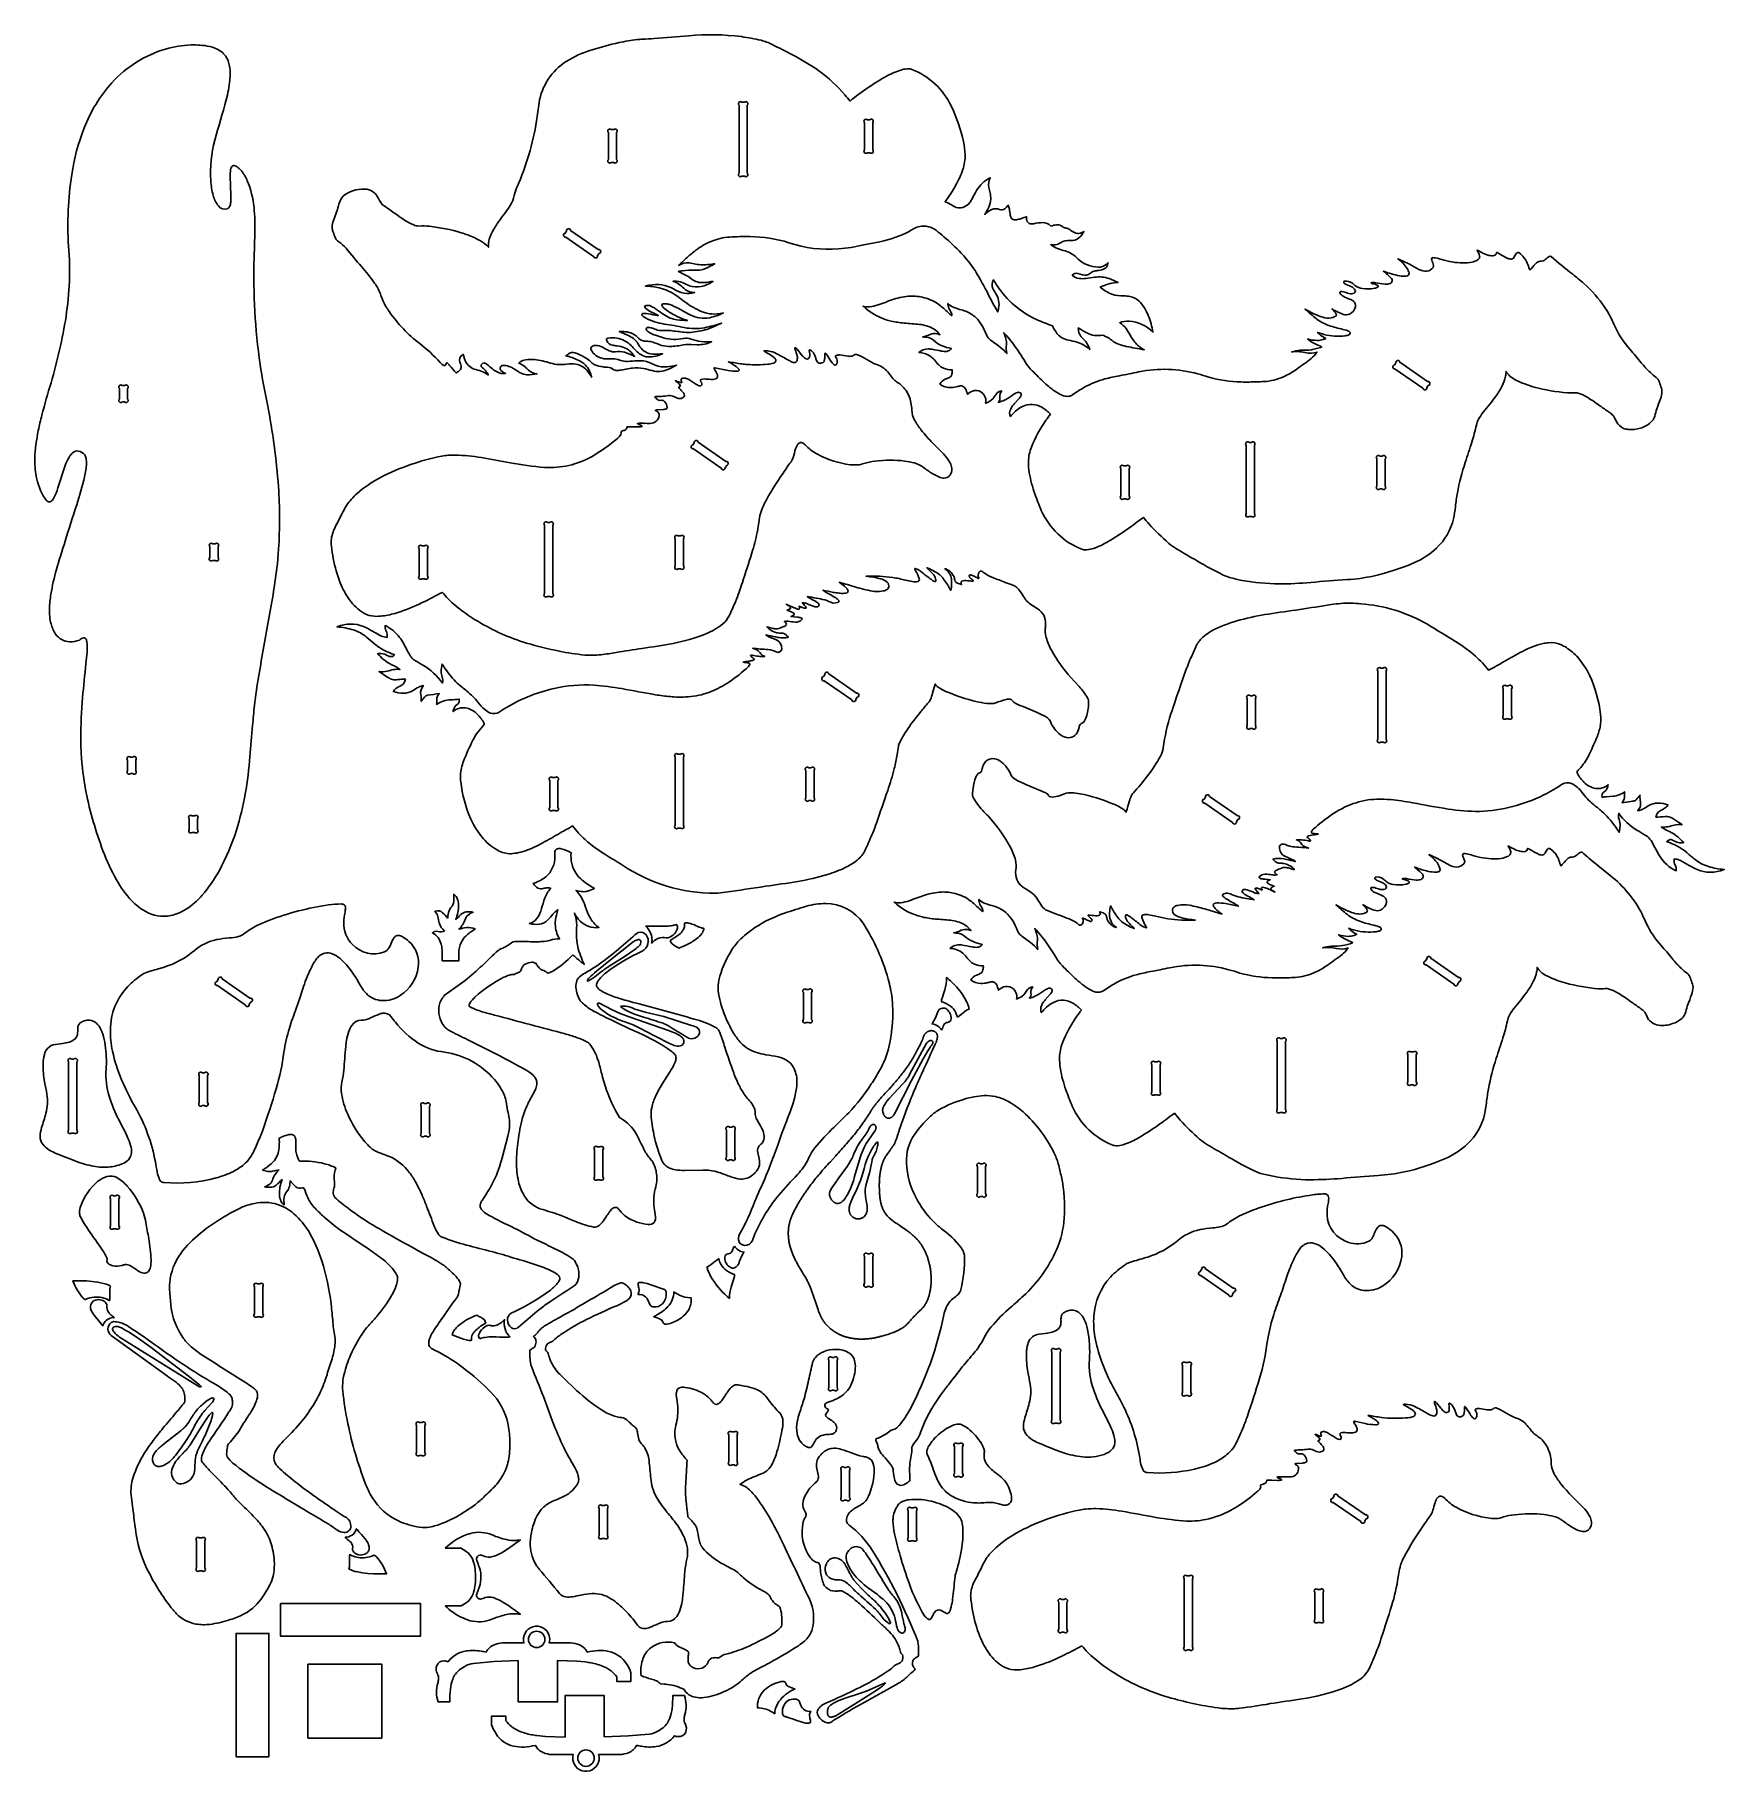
# Model space of a CAD drawing. Extents: x -179 to 437, y -515 to 118.
import ezdxf

# ---------------------------------------------------------------- set-up
doc = ezdxf.new("R2010")
doc.units = 0
doc.header["$MEASUREMENT"] = 0
doc.layers.get('0').update_dxf_attribs({"linetype": 'CONTINUOUS'})

msp = doc.modelspace()

# ---------------------------------------------------------------- linework, layer by layer
for points in [[(-100.79, -145.13, -0.060313), (-105.65, -172.02, -0.046615), (-111.86, -186.75, -0.05196), (-118.1, -195.72, -0.070955), (-124.24, -201.01, -0.081975), (-129.57, -203.18, -0.18302), (-138.92, -201.63, -0.072586), (-143.79, -197.81, -0.061372), (-149.39, -190.12, -0.03999), (-154.32, -179.57, -0.039625), (-160.53, -157.97, -0.049476), (-162.39, -138.64, -0.022444), (-161.74, -123.55, -0.00779), (-160.54, -111.29, 0.008034), (-160.13, -107.09, 0.042821), (-160.22, -103.16, 0.128874), (-160.65, -102.08, 0.269743), (-161.47, -101.83, 0.103055), (-162.26, -102.19, 0.013564), (-162.94, -102.69, -0.093815), (-166.49, -103.3, -0.235984), (-171.58, -100.47, -0.090643), (-173.27, -96.75, -0.071947), (-173.85, -91.31, -0.031646), (-173.31, -85.94, -0.029056), (-171.29, -76.9, -0.009413), (-168.12, -66.55, -0.004131), (-163.9, -53.28, 0.019777), (-161.03, -43.04, 0.045657), (-160.34, -38.26, 0.043946), (-160.46, -36.36, 0.09576), (-161, -35.06, 0.168259), (-163.29, -33.67, 0.217439), (-165.29, -34.23, 0.081522), (-166.4, -35.46, 0.052266), (-167.84, -38.2, 0.020404), (-168.88, -41.14, 0.005948), (-170.76, -47.15, -0.046261), (-172.31, -50.93, -0.133099), (-173.36, -52.07, -0.258398), (-174.42, -52.05, -0.109508), (-175.57, -50.92, -0.093284), (-178.67, -42.8, -0.054545), (-179.2, -36.39, -0.040254), (-177.91, -26.16, -0.014195), (-176.63, -20.57, -0.008575), (-173.28, -8.77, 0.031501), (-167.8, 15.42, 0.058313), (-166.87, 41.07, -0.053062), (-165.74, 67.2, -0.054235), (-161.19, 84.25, -0.088599), (-151.07, 100.74, -0.139104), (-131.47, 113.01, -0.05795), (-122.21, 114.52, -0.056104), (-115.43, 114, -0.101363), (-111.22, 112.12, -0.159217), (-108.51, 108.21, -0.079945), (-107.92, 104.17, -0.028165), (-108.04, 101.74, -0.037801), (-109.39, 94.46, -0.003663), (-113.55, 79.76, 0.082299), (-115.01, 64.99, 0.04191), (-114.14, 59.64, 0.098123), (-112.22, 55.78, 0.316092), (-108.87, 54.78, 0.201062), (-108.12, 55.55, 0.080538), (-107.72, 57.15, 0.037715), (-107.67, 60.03, -0.009499), (-107.91, 67.12, -0.054076), (-107.62, 69.51, -0.103436), (-107.19, 70.28, -0.289983), (-106.16, 70.47, -0.046971), (-105.41, 70.11, -0.071236), (-103.72, 68.47, -0.068005), (-101.68, 64.97, -0.075388), (-99.22, 55.25, -0.033942), (-98.92, 45.88), (-99.2, 36.79, 0.04212), (-96.99, -2.07, 0.016166), (-94.32, -16.73, -0.031201), (-90.31, -46.67, -0.032379), (-90.25, -69.46, -0.022818), (-91.85, -83.42, -0.00812), (-93.66, -94.07, 0.001249), (-97.5, -115.61, 0.01376), (-99.06, -126.5, 0.005182), (-99.73, -133.79, 0.005052)], [(139.78, 46.51, -0.077275), (129.14, 42.73), (123.22, 41.59, -0.037211), (114, 40.08, -0.100791), (95.91, 42.36, 0.073926), (81.68, 44.59, 0.014815), (74.33, 44.44, 0.08555), (67.58, 42.83, 0.065025), (62.01, 39.65, 0.022769), (58.76, 36.94, 0.003792), (55.65, 34.06, -0.153813), (59.56, 35.02, -0.028229), (61.87, 34.56, 0.071232), (66.86, 34.41, 0.020928), (68.84, 34.7, -0.040647), (65.44, 32.94, -0.109795), (61.42, 32.3, 0.04221), (57.04, 32.14, 0.020819), (55.58, 31.89, -0.007199), (58.48, 30.44, -0.046741), (60.52, 29.05, 0.182794), (64.8, 27.8, 0.035893), (66.87, 28.05, -0.010618), (68.24, 28.25, -0.094366), (63.86, 26.33, -0.134216), (59.64, 26.67, -0.0481), (57.61, 27.58, 0.081373), (54.96, 28.35, 0.071339), (53.66, 28.27, -0.12239), (57.54, 25.73, 0.161252), (60.47, 24.27, 0.02722), (61.5, 24.14, -0.114236), (57.67, 23.91, -0.083936), (53.85, 25.48, 0.174209), (44.99, 26.84, 0.014918), (43.59, 26.56, -0.044532), (48.56, 25.92, -0.088665), (54.78, 23.11, -0.022846), (57.23, 21.32, 0.054683), (63.37, 17.53, 0.146721), (70.63, 16.46, 0.029606), (72.01, 16.76, -0.064796), (67.06, 15, -0.167337), (59.92, 16.03, -0.005485), (55.77, 18.3, 0.024123), (53.16, 19.54, 0.033176), (51.79, 19.97, 0.089013), (50.01, 20, 0.170089), (49.56, 19.77, 0.22192), (49.53, 19.56, 0.137399), (50.2, 18.6, 0.055243), (54.28, 15.91, 0.041568), (57.71, 14.37, 0.022846), (58.92, 14.02, -0.037139), (55.01, 14.24, -0.110021), (50.48, 16.03, -0.005212), (46.97, 18.42, 0.048123), (45.41, 19.3, 0.114774), (44.23, 19.46, 0.03862), (43.57, 19.38, 0.313509), (43.29, 19, 0.171431), (43.36, 18.82, 0.089671), (45.09, 17.41, 0.010374), (48.12, 15.89, -0.081593), (48.31, 15.76, -0.035593), (47.32, 15.9, 0.01952), (43.81, 16.54, 0.070539), (42.52, 16.49, 0.451869), (42.31, 15.95, 0.097076), (42.47, 15.72, 0.058781), (43.61, 14.89, 0.081463), (50.44, 12.68, -0.022248), (57.75, 11.39, 0.093939), (65.07, 11.35, 0.024569), (68.26, 12.08, 0.010847), (71.39, 13.03, -0.020157), (66.62, 10.97, -0.066469), (60.92, 9.74, -0.065792), (57.76, 9.67, 0.003042), (52.67, 10.29, 0.042274), (49.17, 10.33, -0.059957), (48.03, 10.5, -0.015693), (46.04, 11.18, 0.11635), (44.33, 11.4, 0.453904), (43.86, 10.76, 0.163726), (45.16, 9.49, 0.04224), (47.21, 8.6, 0.007247), (50.17, 7.63, 0.130182), (57.43, 7.45, -0.122056), (60.21, 7.2, 0.098808), (67.69, 6.2, -0.125399), (62.5, 5.14), (60.3, 5.27, 0.060326), (56.36, 4.88, -0.062485), (51.32, 4.57, -0.087563), (47.69, 5.54, 0.017569), (45.92, 6.16, 0.074366), (43.8, 6.41, -0.20073), (41.22, 7.4, 0.199223), (36.2, 9.87, 0.024896), (34.04, 9.92), (37.59, 8.34, -0.17639), (41.17, 4.98, 0.083701), (43.1, 2.83, 0.115067), (45.45, 1.85, 0.07122), (48.42, 1.72, 0.016131), (49.84, 1.86, -0.138566), (44.53, 0.68, -0.11634), (41.87, 1.51, -0.033733), (41.43, 1.83, -0.036095), (38.35, 4.85, 0.161002), (33.16, 7.51, 0.088956), (29.88, 7.52, 0.112838), (29.34, 7.24, 0.147491), (29.45, 6.61, 0.23616), (31.65, 4.94, 0.023665), (33.22, 4.74, -0.043302), (35.98, 4.05, -0.097684), (37.89, 2.83, -0.049839), (39.6, 0.84, 0.054867), (35.91, 2.41, 0.108319), (32.64, 2.58, -0.140495), (30.35, 2.93, -0.008789), (27.95, 4.22, 0.096641), (25.36, 4.91, 0.218382), (23.81, 4.24, 0.249625), (23.71, 3.53, 0.156745), (25.52, 1.22, 0.184598), (30.19, -0.02, -0.120437), (34.56, -0.62, 0.077319), (37.06, -0.94, 0.014914), (40.66, -0.72, -0.112337), (44.95, -1.36, -0.009591), (47.13, -2.34, 0.115371), (51.45, -2.91, 0.044111), (54.92, -2.3, -0.032921), (51.79, -3.92, -0.076833), (48.85, -4.64, -0.070617), (46, -4.33, 0.004981), (42.82, -3.53, 0.087094), (38.91, -3.37, 0.010336), (34.14, -4.21, -0.089414), (32.51, -4.14, -0.093193), (31.69, -3.73, 0.145169), (29.79, -3.06, -0.019485), (28.17, -2.98, -0.055719), (25.12, -2.17, -0.092853), (24.16, -1.55, 0.075394), (20.18, 1.22, 0.034624), (18.2, 2.1, 0.104031), (16.56, 2.28, 0.128661), (15.47, 1.81, -0.006483), (14.5, 1.08, -0.050938), (19.01, -0.46, -0.075697), (21.67, -2.27, -0.095698), (23.21, -4.5, -0.044226), (23.96, -6.74, 0.062785), (22.07, -4.01, 0.162096), (18.2, -2, 0.082225), (14.93, -1.95, -0.048465), (11.94, -2.12, -0.055974), (8.92, -1.54, 0.047965), (3.1, -0.3, 0.063583), (-0.13, -0.38, 0.102623), (-2.1, -1.16, 0.044404), (-2.64, -1.62, -0.129064), (-0.26, -2.99, -0.004692), (0.76, -4.03, 0.150716), (4.07, -5.53, -0.037771), (0.33, -5.81, -0.131228), (-2.07, -5.12, 0.045153), (-5.22, -3.21, 0.046271), (-7.32, -2.47, 0.121482), (-8.67, -2.48, 0.561306), (-9.13, -4.3, 0.081253), (-8.5, -4.8, 0.031173), (-7.43, -5.33, -0.164332), (-10.57, -4.78, -0.051963), (-12.23, -3.7, -0.026721), (-14.21, -2.07, 0.141452), (-15.31, -1.53, 0.222824), (-16.13, -1.94, 0.170388), (-16.41, -2.43, 0.213865), (-16.23, -2.9, 0.041939), (-15.55, -3.55, -0.045973), (-14.18, -5.17, -0.030051), (-13.79, -5.86, 0.085568), (-16.38, -4.53, 0.0105), (-18.9, -3.76, -0.123432), (-20.98, -2.43, -0.173002), (-22.7, 0.85, 0.019325), (-22.8, 1.6, 0.281839), (-22.95, 1.57, 0.405111), (-24.13, -1.33, -0.036902), (-23.72, -2.21, -0.104585), (-23.64, -3.21, -0.18404), (-24.41, -4.41, -0.03475), (-25.52, -5.17, 0.003764), (-27.87, -2.41, 0.014501), (-28.71, -1.53, 0.596695), (-29.11, -1.66, -0.128211), (-29.45, -2.41, 0.054321), (-29.98, -2.49, -0.101634), (-30.33, -2.24, -0.025411), (-31.27, -1.36, 0.041596), (-38.77, 5.54, -0.073389), (-49.84, 17.12, -0.040639), (-52.09, 21, -0.024731), (-53.13, 23.7, 0.062623), (-55.27, 27.65, 0.02328), (-60.01, 33.67, -0.005827), (-65.64, 40.33, 0.08364), (-68.33, 42.66, -0.157935), (-69.78, 44.63, 0.038349), (-70.55, 46.77, -0.096081), (-70.74, 48.03, -0.073742), (-70.26, 50.52), (-68.8, 54.48, 0.018659), (-68.07, 57.09, -0.162701), (-65.97, 59.9, -0.189484), (-57.92, 61.85, -0.261299), (-53.86, 58.52, 0.148558), (-51.75, 55.8, -0.00352), (-45.32, 51.28, 0.046817), (-40.96, 48.86, 0.088085), (-39.06, 48.43, -0.042163), (-35.25, 48.38, -0.043741), (-23.64, 45.99, -0.024565), (-18.94, 44.27, -0.048788), (-15.33, 42.23, -0.059356), (-13.68, 40.69, -0.108501), (-13.39, 43.68, -0.060466), (-11.75, 47.26, -0.028692), (-9.35, 50.9, 0.009413), (-5.75, 55.93, 0.100813), (-4.27, 59.65, -0.035893), (-3.23, 62.74, 0.031511), (1.01, 74.43, 0.037806), (3.85, 86.83, -0.003205), (4.77, 93.4, -0.216015), (14.7, 108.48, -0.069912), (23.71, 112.64, -0.021328), (33.96, 115.39, -0.023565), (40.55, 116.47, -0.013168), (42.55, 116.63, 0.00522), (46.77, 116.88, 0.003527), (59.41, 117.91, -0.053417), (78.6, 117.56, -0.025899), (85.74, 116.23, -0.055993), (89.76, 114.73, 0.001003), (97.21, 110.93, -0.031462), (106.87, 105.09, -0.060575), (116.33, 96.34, -0.010754), (118.21, 94.05, -0.046883), (131.77, 103.26, -0.04869), (137.08, 105.48, -0.081642), (139.78, 105.81, -0.063611), (140.46, 105.69, -0.198631), (155.21, 92.03, -0.058116), (159.58, 79.26, -0.035838), (160.19, 74.49, -0.089662), (159.37, 69.08, -0.045121), (156.84, 63.43, -0.036666), (152.92, 57.34, -0.023452), (154.12, 56.75), (156.16, 55.59, 0.222851), (159.41, 55.27, 0.14607), (161.77, 56.88, 0.054906), (162.65, 58.18, -0.012896), (164.41, 61.44, -0.13922), (169.35, 66.04, 0.158009), (168.86, 62.55, 0.009092), (169.35, 60.43, -0.050118), (169.54, 58.29, -0.097258), (168.8, 55.29, -0.051434), (167.35, 52.71, -0.089847), (169.97, 54.52, -0.183826), (172.74, 54.51, 0.243257), (174.63, 54.71, 0.081981), (175.85, 56.07, -0.071601), (176.34, 54.61, -0.007841), (176.65, 52.41, 0.156826), (177.22, 51.13, 0.125151), (177.76, 50.82, 0.111513), (179.3, 50.82, 0.051623), (180.97, 51.28, -0.00363), (182.59, 51.89, 0.106501), (182.89, 50.11, 0.164747), (183.55, 49.43, 0.150423), (185.27, 49.31, -0.041161), (188.45, 49.71, -0.200367), (191.49, 48.42, -0.054456), (193.57, 48.9, -0.131571), (195.21, 48.58, 0.027432), (196.27, 47.94, 0.053604), (197.33, 47.62, -0.084801), (198.66, 46.93, 0.083777), (200.6, 45.88, 0.174385), (202.76, 46.04, 0.042347), (203.54, 46.45, -0.089339), (201.74, 44.1, -0.210001), (198.54, 43.15, 0.161804), (194.96, 42.34, -0.093831), (193.17, 41.59, -0.090753), (191.41, 41.65, 0.09816), (196.65, 39.35, -0.144594), (201.45, 36.37, 0.181324), (208.74, 33.44, 0.170319), (211.7, 34.44, 0.052754), (212.28, 35.04, -0.34699), (210.47, 32.55, -0.049245), (208.43, 32.2, 0.025747), (207.12, 31.95, 0.13046), (205.9, 31.21, -0.248853), (203, 30.62), (201.34, 31.16, 0.302176), (199.26, 30.5, 0.155179), (201.82, 29.31, 0.065991), (204.19, 29.3, 0.003016), (207.46, 29.76, -0.117264), (212.75, 29.26, -0.039128), (216.03, 27.87, 0.029064), (213.11, 27.49, 0.036436), (211.53, 26.99, -0.008261), (209.48, 26.19, 0.08934), (213.68, 23.59, 0.101551), (218.16, 22.96, -0.036446), (220.32, 22.78, -0.14709), (223.64, 21.06, -0.071767), (225.62, 18.56, -0.069511), (228.03, 12.8, -0.024176), (228.73, 9.78, 0.181871), (220.01, 13.72, 0.107613), (216.6, 13.16, -0.093873), (218.92, 11, -0.029264), (220.92, 7.81, 0.074595), (223.52, 4.61, 0.069588), (225.56, 3.3, -0.013197), (218.96, 4.54, -0.024847), (216.17, 5.34, -0.079635), (213.68, 6.79, 0.043114), (212.08, 7.84, 0.024478), (210.34, 8.68, -0.173856), (204.62, 9.42, -0.039348), (201.5, 11.28, 0.210702), (203.18, 7.35, -0.10802), (205.43, 4.12, -0.030355), (205.67, 3.37, 0.121798), (201.05, 6.04, 0.015101), (197.87, 6.81, -0.06159), (195.54, 7.69, -0.122919), (193.24, 9.91, -0.053842), (192.11, 12.06, -0.02975), (186.22, 14.31, -0.139378), (171.77, 26.81, -0.01452), (170.51, 28.82, 0.242159), (170.33, 25.65, 0.052672), (171.28, 23.99, -0.204706), (172.42, 18.4, -0.029344), (172.1, 17.1, -0.01076), (168.46, 23.88, 0.005037), (165.22, 29.85, 0.061632), (158.77, 38.55, 0.031167), (152.46, 44.54, 0.004506), (149.72, 46.81, 0.22692), (143.63, 48.24, 0.063206), (141.65, 47.6, 0.010826)], [(77.73, 92.6), (77.73, 67.72, 1), (78.79, 66.66), (79.67, 66.66, 1), (80.73, 67.72), (80.73, 92.6, 1), (79.67, 93.66), (78.79, 93.66, 1)], [(30.06, 82.56), (30.06, 72.68, 1), (31.12, 71.62), (32, 71.62, 1), (33.06, 72.68), (33.06, 82.56, 1), (32, 83.62), (31.12, 83.62, 1)], [(123.48, 86.15), (123.48, 76.27, 1), (124.54, 75.21), (125.42, 75.21, 1), (126.48, 76.27), (126.48, 86.15, 1), (125.42, 87.21), (124.54, 87.21, 1)], [(14.58, 44.4), (24.67, 37.39, 1), (26.14, 37.66), (26.64, 38.38, 1), (26.38, 39.86), (16.29, 46.86, 1), (14.82, 46.59), (14.31, 45.87, 1)], [(203.71, -10.38, -0.060024), (211.22, -7.36, -0.026905), (216.5, -6.19, 0.006897), (223.51, -4.79, -0.11844), (245.12, -5.49, -0.007857), (249.05, -6.68, 0.061216), (260.86, -8.45, 0.012749), (263.89, -8.47, 0.008183), (269.23, -8.31, 0.089349), (276.3, -6.56, 0.051451), (280.67, -4.11, 0.005475), (285.85, -0.37, 0.04622), (287.98, 1.63, 0.026546), (288.61, 2.46, -0.139855), (284.18, 2.27, 0.096416), (279.31, 2.49, -0.049389), (282.41, 3.1, -0.020222), (284.7, 3.15, 0.067289), (288.34, 3.71, 0.014755), (290.28, 4.35, 0.058169), (289.71, 4.68, -0.039004), (286.68, 6.11, -0.043862), (285.11, 7.26, 0.065993), (288.65, 6.68, 0.087476), (290.76, 7.02, 0.025119), (291.76, 7.43, -0.067805), (289.47, 8.97, -0.031887), (288.83, 9.63, 0.018933), (291.11, 8.89, 0.088966), (298.89, 8.39, 0.05601), (300.2, 8.75, 0.243836), (300.68, 9.3, 0.265565), (300.39, 9.89, 0.077446), (299.3, 10.41, -0.005665), (294.19, 11.73, -0.069675), (289.04, 14.08, -0.023655), (288.33, 14.61, -0.004476), (284.17, 18.17, 0.043569), (289.88, 15.43, 0.087447), (293.07, 14.84, 0.146581), (295.4, 15.59, 0.170707), (295.64, 16.03, 0.114467), (295.61, 16.26, 0.107319), (294.89, 17.29, -0.04766), (294.04, 18.22, 0.066227), (298.19, 16.22, 0.174071), (300.43, 16.26, 0.214738), (302.63, 19.02, 0.288221), (301.87, 21.04, 0.073325), (300.96, 21.6, -0.014117), (298.73, 22.52, -0.085914), (297.16, 23.61, -0.162588), (296.87, 24.17, -0.318745), (297.1, 24.5, -0.128668), (298.2, 24.48, 0.008318), (300.24, 23.84, 0.159993), (302.1, 23.96, 0.2165), (302.54, 24.49, 0.2165), (302.43, 25.16, 0.132081), (301.49, 26.09, 0.032329), (299.24, 27.1, -0.154477), (298.31, 27.85, -0.348708), (298.42, 28.19, -0.119073), (298.78, 28.35, -0.186777), (301.32, 27.68, -0.02424), (302.39, 26.79, 0.130276), (305.17, 25.64, 0.086555), (309.62, 25.72, 0.079177), (310.69, 26.12, 0.209395), (310.93, 26.45, 0.239368), (310.8, 26.72, 0.058866), (310.19, 27.05, 0.019507), (308.58, 27.52, -0.098528), (308.32, 27.65, -0.344696), (308.33, 27.71, -0.099099), (309.93, 27.76, 0.019901), (313.42, 27.25, 0.117073), (315.27, 27.5, 0.234639), (315.99, 28.39, 0.197123), (315.71, 29.34, 0.052399), (314.82, 30.31, 0.007678), (312.83, 31.96, 0.04953), (318.73, 30.27, 0.071504), (321.12, 30.18, 0.145696), (321.94, 30.51, 0.235866), (322.14, 31.25, 0.09077), (321.48, 32.96, 0.066468), (319.95, 34.89, 0.028314), (318.1, 36.51, -0.020164), (322.35, 34.48, 0.00905), (325.72, 32.61, 0.140381), (328.65, 32.01, 0.218804), (330.9, 33.32, 0.068975), (331.09, 33.74, 0.15262), (331.13, 34.02, -0.004455), (330.43, 35.97, -0.221828), (330.47, 36.75, -0.196113), (330.87, 36.91, -0.064343), (331.81, 36.83, -0.026667), (334.07, 36.23, 0.066542), (341.78, 34.96, 0.058194), (345.19, 35.28, 0.066773), (347.06, 36.02, 0.053432), (347.63, 36.46, 0.231168), (347.91, 37.55, 0.102203), (347.08, 39.31, -0.134893), (346.97, 39.6), (347, 39.62, -0.090673), (347.36, 39.48, 0.059624), (350.84, 37.86, 0.067075), (352.67, 37.58, 0.123993), (353.65, 37.89, 0.247417), (354.02, 38.68, -0.229889), (354.06, 38.76, -0.229889), (354.15, 38.79, -0.072169), (355.53, 38.06, 0.037548), (358.11, 36.66, 0.069865), (359.27, 36.38, 0.294519), (360.44, 37.05, -0.04308), (361.33, 38.49, -0.401215), (362.33, 38.63, -0.145711), (365.3, 34.93, -0.036201), (366.06, 32.75, 0.159044), (366.26, 32.44, 0.243184), (366.31, 32.45, 0.068466), (366.82, 32.95, -0.050308), (368.7, 35.05, -0.146785), (369.98, 35.64, 0.090196), (370.94, 35.69, 0.075969), (371.44, 35.92, 0.029519), (372.89, 37.1, -0.17636), (373.69, 37.41, -0.128248), (374.04, 37.29, 0.015214), (381.86, 30.86, -0.007968), (385.89, 27.52, -0.064925), (393.57, 18.76, -0.042601), (396.98, 12.37, 0.082686), (402.81, 3.34, -0.012009), (406.82, -1.42, 0.024761), (410.19, -5.06, 0.033993), (412.27, -6.78, -0.154704), (413.49, -8.58, 0.043632), (414.27, -10.73, -0.080145), (414.42, -11.83, -0.081761), (413.85, -14.65, -0.001832), (412.54, -18.24, 0.030208), (411.79, -20.94, -0.139873), (410.25, -23.3, -0.111014), (406.53, -25.31, -0.105465), (402.1, -25.79, -0.054794), (400.43, -25.39, -0.174306), (397.81, -22.93, 0.010466), (397.03, -21.35, 0.083938), (396.28, -20.4, 0.019196), (395.04, -19.42, 0.002911), (391.77, -17.17, 0.030588), (386.67, -13.78, 0.052568), (383.8, -12.52, 0.10082), (382.33, -12.39, -0.042068), (379.97, -12.43, -0.043879), (367.84, -10.32, -0.046563), (361.11, -7.75, -0.052273), (358.93, -6.28, -0.0785), (357.56, -4.62, -0.062835), (357.36, -6.4, -0.062242), (356.17, -9.82, -0.042795), (353.9, -13.54, -0.010913), (349.21, -19.53, 0.039162), (347.47, -22.05, 0.086462), (346.73, -24.17, -0.02138), (345.07, -30.38, -0.003614), (342.65, -37.8, 0.033184), (339.8, -48.94, 0.013673), (339.07, -53.96, -0.018991), (338.35, -58.36, -0.153249), (332.16, -69.06, -0.086144), (324.1, -74.37, -0.048038), (309.03, -79.29, -0.039046), (299.61, -80.58, 0.008145), (286.33, -81.64, -0.020962), (274.72, -82.14, -0.042897), (261.28, -80.86, -0.018722), (256.64, -79.79, -0.048142), (253.34, -78.4, -0.019077), (243.83, -73.18, 0.001032), (237.34, -69.37, -0.043197), (234.42, -67.26, -0.030113), (227.38, -60.36, -0.012571), (225.24, -57.86, -0.002815), (219.21, -62.32, -0.021314), (212.37, -66.73, -0.047162), (207.07, -69.18, -0.050786), (204.65, -69.7, -0.052064), (203.41, -69.66, -0.046848), (202.78, -69.49, -0.198745), (187.98, -55.33, -0.010922), (185.63, -49.29, -0.041752), (183.62, -41.6, -0.038533), (183.3, -37.5, -0.085414), (184.39, -32.2, -0.063073), (189.68, -22.44, -0.013881), (191.33, -20.24, 0.07033), (188.2, -17.7, 0.106415), (184.74, -16.62, 0.137204), (181.1, -17.41, 0.070326), (178.58, -19.16, 0.03528), (176.74, -21.11, -0.214482), (176.69, -18.62, -0.056294), (177.3, -17.48, -0.029293), (178.13, -16.42), (180, -14.34, 0.095739), (180.65, -13.29, 0.361508), (180.27, -12.42, 0.062296), (179.66, -12.17, 0.097329), (178.12, -12.84, -0.015363), (175.07, -14.82, -0.055436), (172.99, -15.7, -0.027), (172.29, -15.86, 0.229076), (172.91, -14, -0.20886), (173.55, -11.71, 0.204583), (171.66, -12.75, -0.01701), (170.72, -14.14, -0.107431), (168.57, -15.81, -0.022426), (167.67, -16.22, 0.218715), (167.18, -13.33, 0.242778), (164.31, -11.57, 0.171232), (161.69, -12.46, 0.034254), (161.05, -13, 0.081289), (160.27, -10.82, 0.25792), (158.85, -9.92, 0.078083), (157.55, -10.09, -0.053326), (155.03, -10.53, -0.16523), (151, -9.25, -0.175657), (152.89, -7.49, 0.005145), (154.26, -6.98, 0.236793), (155.37, -5.65, 0.068717), (155.51, -4.04, -0.102193), (152.26, -3.43, -0.091661), (150.56, -2.26, -0.024354), (148.98, -0.41, 0.156728), (145.35, 1.98, 0.053509), (143.37, 2.35, -0.192673), (146.73, 3.58, -0.043553), (148.21, 3.47, -0.010002), (151.52, 2.82, 0.086102), (153.58, 2.72, 0.218087), (155.15, 3.76, -0.046167), (151.77, 4.75, -0.090848), (148.7, 6.74, 0.149532), (146.12, 7.86, 0.026028), (144.67, 7.98, 0.07783), (147.48, 8.9, -0.161023), (149.9, 9.14, -0.037766), (151.03, 8.8, 0.165958), (146.13, 12.04, 0.039609), (143.5, 12.56, 0.008312), (138, 13.01, -0.030816), (133.21, 13.75, -0.124774), (122.96, 19.15, 0.102599), (125.33, 18.96, 0.05696), (128.45, 19.69, -0.005446), (134.24, 21.72, -0.063267), (140.21, 22.87, -0.07925), (145.24, 22.29, -0.027942), (148.19, 21.29, -0.072777), (150.76, 19.71, -0.014963), (154.01, 16.86, 0.011762), (155.33, 15.74, 0.165033), (154.73, 17.58, -0.068669), (154, 19.37, -0.044831), (153.9, 20.18, 0.102565), (156.25, 18.69, 0.031077), (158.84, 17.86, -0.08323), (162.89, 16.03, -0.090544), (165.73, 13.1, -0.04834), (167.43, 10.09), (168.12, 8.47, 0.111776), (169.49, 6.82, 0.01406), (171.8, 5.16, -0.0413), (174.41, 2.99, -0.027196), (175.37, 1.9, -0.080142), (175.29, 5.24, 0.081198), (175.04, 7.27, 0.019253), (174.31, 9.52, -0.036203), (178.26, 4.74, -0.018061), (182.61, -1.91, 0.066101), (184.65, -4.35, 0.010585), (189.19, -8.78, 0.032776), (193.49, -12.21, 0.067084), (196.14, -13.51, 0.097391), (198.04, -13.69, 0.105543), (199.36, -13.16, -0.019666)], [(35.6, -26.2, 0.082345), (34.83, -26.46, 0.086341), (34.63, -26.64, -0.03195), (34.71, -27.2, -0.15054), (34.33, -28.05, -0.059846), (33.34, -29.04, -0.050654), (23.9, -35.75, -0.142312), (6.77, -39.65, -0.026048), (-5.79, -37.94, 0.005153), (-16.33, -36.02, 0.031575), (-25.77, -35.15, 0.046782), (-30.75, -35.53, 0.071025), (-53.05, -43.31, 0.057472), (-61.64, -49.15, 0.060882), (-65.48, -53.53, 0.028586), (-66.24, -54.85, -0.003012), (-69.62, -61.47, 0.097685), (-71.08, -66.35, 0.045518), (-71.01, -68.39, 0.005908), (-70.31, -72.89, 0.047138), (-67.75, -81.79, 0.055653), (-64.38, -87.98, 0.102248), (-59.11, -92.87, 0.115963), (-55.26, -93.96, 0.053288), (-52.31, -93.85, 0.043687), (-47.12, -92.7, 0.039482), (-37.82, -88.98, 0.006056), (-30.49, -85.23, 0.048261), (-26.34, -89.52, 0.043376), (-17.58, -95.8, 0.064583), (0.24, -103.73, 0.027031), (12.15, -106.66, 0.032606), (21.42, -108.1, 0.043967), (27.3, -107.99, 0.013078), (32.89, -107.2, -0.004053), (42.29, -105.67, 0.015326), (53.67, -103.87, 0.044972), (65.57, -100.38, 0.076826), (71.79, -96.75, 0.093593), (74.16, -93.75, 0.007772), (76.42, -88.65, 0.018314), (78.96, -81.62, 0.001774), (82.4, -70.83, 0.02484), (84.34, -63.4, 0.018656), (85.06, -58.74, -0.086151), (86.94, -52.96, -0.031181), (93.82, -41.69, -0.020224), (96.69, -37.6, 0.105478), (97.91, -34.39, -0.085597), (99.03, -31.36, -0.14193), (99.9, -30.64, -0.198388), (101.07, -30.8, -0.049809), (101.54, -31.1, -0.019512), (102.82, -32.36, 0.068605), (106.59, -34.97, 0.088386), (118.26, -38.64, 0.043529), (121.13, -38.71, 0.070038), (123.25, -38.2, -0.049937), (127.31, -37.38, -0.059276), (138.11, -37.3, -0.03501), (141.76, -38.02, -0.088536), (144.95, -39.59, 0.016445), (148.2, -41.87, 0.04828), (151.08, -43.28, 0.121653), (153.1, -43.49, 0.229564), (154.96, -41.99, 0.183065), (155.27, -39.42, 0.0741), (154.55, -37.63, 0.059793), (152.3, -34.68), (148.39, -30.77, -0.021301), (144.2, -26.05, -0.039028), (141.78, -22.42, -0.112701), (140.73, -18.77, 0.094458), (139.63, -13.39, 0.125859), (136.34, -9.18, 0.014312), (134.79, -8.1, -0.049645), (133.88, -7.24), (131.95, -4.8, 0.144458), (127.6, -1.99, -0.031789), (125.84, -1.17, -0.003191), (122.4, 0.82, 0.05546), (120.59, 1.59, 0.160501), (119.82, 1.53, 0.061987), (119.4, 1.17, -0.147627), (118.74, 0.93, -0.070873), (117.36, 0.96, 0.014596), (114.5, 1.4, 0.094941), (113.17, 1.24, 0.390917), (112.95, 0.78, 0.008493), (113.38, -0.01, -0.202589), (113.39, -1.81, -0.083427), (113.13, -2.2, -0.345496), (112.47, -2.22, -0.091209), (111.43, -1.12, -0.016832), (109.85, 1.38, 0.075832), (109.29, 2.04), (109.19, 2.08, 0.233552), (109.13, 2.04, 0.124737), (109.05, 1.82), (108.99, 0.21, -0.059935), (108.73, -0.95, -0.25689), (107.96, -1.53, -0.058485), (107.08, -1.62, -0.249686), (106.17, -0.99, -0.068745), (105.72, 0.3, 0.066175), (104.86, 2.13, 0.04358), (103.97, 3.08, 0.060807), (103.63, 3.33, 0.472878), (103.36, 3.15, 0.075649), (103.36, 2.92, -0.09495), (103.47, 0.66, -0.42237), (102.26, -0.05, -0.105338), (101.06, 0.79, -0.032003), (100.45, 1.46), (98.88, 3.47, 0.093521), (98.34, 3.95), (98.2, 4, 0.369649), (98.09, 3.95, 0.174259), (98.14, 3.37, -0.047028), (98.94, 0.95, -0.116147), (98.92, -0.46, -0.11153), (98.5, -1.19, -0.202069), (97.87, -1.35, -0.084558), (97.15, -1.19, -0.053131), (95.3, -0.29, 0.015004), (91.27, 1.95, 0.062945), (88.54, 2.84, 0.053592), (86.95, 2.94, 0.319479), (86.85, 2.86, 0.319479), (86.9, 2.74, 0.048027), (88.27, 1.95, -0.04057), (90.37, 0.59, -0.106961), (91.09, -0.31, -0.328241), (90.86, -1.22, -0.125666), (90.31, -1.54, -0.067799), (88.24, -1.99, -0.03762), (80.72, -2.07, -0.012315), (78.75, -1.87, -0.007331), (73.87, -1.11, -0.035142), (76.71, -2.87, -0.057449), (77.64, -3.77, -0.469217), (77.49, -4.42, -0.116414), (77.24, -4.5, -0.064152), (73.77, -4.27, -0.0102), (68.86, -3.24, 0.204969), (68.65, -3.28, 0.222352), (68.78, -3.81, -0.036978), (69.76, -5.59, -0.170886), (69.87, -6.68, -0.225008), (69.22, -7.31, -0.100037), (67.43, -7.51, 0.010378), (65, -7.37, 0.080012), (63.9, -7.53, 0.384132), (63.65, -7.98, 0.117039), (63.99, -8.7, -0.171824), (64.09, -9.5, -0.34074), (63.42, -9.91, -0.109843), (62.65, -9.67, -0.018226), (59.74, -7.79, 0.052653), (58.46, -7.18, 0.102638), (57.17, -7.07, 0.562249), (56.77, -8.3, -0.372339), (56.8, -8.68, -0.200858), (56.69, -8.72, -0.106497), (56.01, -8.56, 0.020512), (55.15, -8.23, 0.103659), (54.53, -8.03, 0.083411), (54.83, -8.33, -0.031762), (55.97, -9.28, -0.099193), (56.31, -9.81, -0.214829), (56.26, -10.01, -0.101441), (55.84, -10.22, 0.447802), (55.74, -10.52, 0.085706), (56.32, -11.22, -0.03302), (57.44, -12.47, -0.13302), (57.79, -13.37, -0.232017), (57.51, -13.97, -0.244308), (55.67, -14.45, -0.070196), (54.13, -13.85, 0.134645), (51.97, -13.43, -0.040828), (49.46, -13.72, 0.01867), (47.33, -13.8, 0.138724), (47.01, -13.91, 0.294696), (47.14, -14.09, -0.108199), (47.7, -14.7, 0.222845), (48.75, -15.18), (49.49, -15.12, -0.212445), (50.65, -15.68, -0.162122), (51.53, -17.74, -0.309854), (51.27, -18.25, -0.076555), (50.01, -18.51), (47.73, -18.66, 0.046575), (47.3, -18.76, 0.190092), (47.23, -18.83, 0.18074), (47.41, -19.01, -0.375641), (48.55, -20.75, -0.395659), (45.34, -23.59, 0.019802), (43.14, -23.56, 0.021501), (41.36, -23.51, 0.057296), (40.67, -23.64, 0.330216), (40.79, -23.76, 0.078164), (41.34, -24.02, 0.015068), (42.13, -24.36, -0.16683), (42.4, -24.62, -0.193703), (42.27, -24.73, -0.056802), (40.95, -24.84, 0.002703), (36.91, -24.8, -0.281705), (36.09, -26.01, -0.064439)], [(317.11, -3.73), (327.2, -10.74, 1), (328.67, -10.47), (329.17, -9.75, 1), (328.91, -8.27), (318.82, -1.27, 1), (317.35, -1.54), (316.84, -2.26, 1)], [(-145.35, -10.81), (-145.35, -14.69, -1), (-146.41, -15.75), (-147.29, -15.75, -1), (-148.35, -14.69), (-148.35, -10.81, -1), (-147.29, -9.75), (-146.41, -9.75, -1)], [(61.14, -32.9), (71.23, -39.9, 1), (72.71, -39.63), (73.21, -38.91, 1), (72.94, -37.44), (62.86, -30.43, 1), (61.38, -30.7), (60.88, -31.42, 1)], [(262.75, -31.59), (262.75, -56.47, 1), (263.82, -57.53), (264.69, -57.53, 1), (265.75, -56.47), (265.75, -31.59, 1), (264.69, -30.53), (263.82, -30.53, 1)], [(310.43, -36.56), (310.43, -46.44, 1), (311.49, -47.5), (312.37, -47.5, 1), (313.43, -46.44), (313.43, -36.56, 1), (312.37, -35.5), (311.49, -35.5, 1)], [(217.01, -40.15), (217.01, -50.03, 1), (218.07, -51.09), (218.95, -51.09, 1), (220.01, -50.03), (220.01, -40.15, 1), (218.95, -39.09), (218.07, -39.09, 1)], [(6.79, -60.76), (6.79, -85.64, 1), (7.85, -86.7), (8.73, -86.7, 1), (9.79, -85.64), (9.79, -60.76, 1), (8.73, -59.7), (7.85, -59.7, 1)], [(-112.35, -68.61), (-112.35, -72.49, -1), (-113.41, -73.55), (-114.29, -73.55, -1), (-115.35, -72.49), (-115.35, -68.61, -1), (-114.29, -67.55), (-113.41, -67.55, -1)], [(-38.96, -69.31), (-38.96, -79.19, 1), (-37.9, -80.25), (-37.02, -80.25, 1), (-35.96, -79.19), (-35.96, -69.31, 1), (-37.02, -68.25), (-37.9, -68.25, 1)], [(54.46, -65.72), (54.46, -75.6, 1), (55.52, -76.66), (56.4, -76.66, 1), (57.46, -75.6), (57.46, -65.72, 1), (56.4, -64.66), (55.52, -64.66, 1)], [(79.11, -110.75, -0.032071), (81.18, -111, -0.179441), (81.62, -111.27, -0.231994), (81.64, -111.6, -0.097619), (81.16, -112.32, -0.027104), (79.37, -113.91, -0.04281), (72.41, -119.01, -0.048742), (65.91, -122.03, -0.072726), (58.18, -123.42, -0.034422), (52.66, -123.29, -0.018612), (47.16, -122.59, -0.002502), (34.96, -120.38, 0.024851), (24.8, -119.11, 0.073594), (10.23, -120.32, 0.084372), (-8.22, -127.89, 0.004801), (-9.83, -128.98, -0.232535), (-12.94, -129.27, -0.087501), (-15.04, -128.03, -0.05935), (-17.53, -125.36, 0.061373), (-21.53, -121.3, -0.019107), (-25.06, -118.32, -0.05374), (-29.38, -113.24, -0.011316), (-30.61, -111.39, 0.047441), (-30.93, -114.15, 0.088427), (-30.54, -116.11, -0.091534), (-30.36, -117.21, -0.04067), (-30.47, -118.33, 0.108707), (-37.63, -111.82, -0.009552), (-40.86, -109.84, -0.094448), (-42.21, -108.42, -0.034766), (-43.32, -106.42, 0.040478), (-46.09, -101.67, 0.132366), (-51.4, -97.36, 0.103916), (-51.26, -98.69, -0.041564), (-50.7, -100.48, -0.065095), (-50.64, -101.68, -0.092185), (-52.75, -101.18, -0.032118), (-55.33, -99.79, 0.00364), (-58.2, -98.18, 0.19715), (-67.63, -97.37, 0.025181), (-68.94, -97.84, -0.057412), (-62.94, -98.97, -0.0904), (-58.15, -101.58, -0.004543), (-55.28, -103.99, 0.070352), (-49.97, -107.24, 0.007983), (-47.98, -108.02, -0.281215), (-49.58, -108.7, -0.073444), (-50.93, -108.1, 0.13587), (-53.51, -107.52, 0.044658), (-54.13, -107.63, 0.013845), (-52.01, -109.7, 0.083432), (-48.91, -111.64, -0.064705), (-45.99, -113.35, 0.090431), (-48.35, -113.43, 0.012523), (-50.67, -114, -0.097621), (-53.57, -114.16), (-50.79, -116.03, 0.024314), (-49.52, -116.79, 0.122403), (-47.73, -117.17, 0.033679), (-46.7, -117.09, -0.017236), (-44.01, -116.88, -0.118203), (-44.59, -118.38, -0.100563), (-45.86, -119.44, 0.039391), (-47.44, -120.34, 0.099717), (-48.41, -121.44, 0.06507), (-44.74, -122.02, 0.130382), (-41.39, -121.14, -0.026502), (-39.14, -119.82, -0.069949), (-37.39, -119.28, 0.247945), (-38.35, -122.62, -0.076717), (-38.24, -125), (-37.04, -123.5, -0.174205), (-35.88, -122.79, 0.001666), (-31.65, -122.16, 0.06913), (-32.39, -123.41, 0.116379), (-32.55, -124.73, -0.087092), (-32.64, -126.16, -0.151257), (-27.48, -124.47, 0.037202), (-24.37, -124.17, -0.100509), (-24.38, -125.22, -0.182452), (-25.16, -126.17, 0.190168), (-26.43, -128.02, 0.045906), (-26.56, -128.78, -0.235485), (-22.02, -127.42, -0.152145), (-18.16, -129.27, -0.075171), (-15.5, -132.63, -0.092613), (-15.2, -133.47), (-15.22, -133.51, 0.069677), (-19.38, -139.17, 0.019676), (-22.8, -146.85, 0.070481), (-23.93, -151.92, 0.050387), (-23.82, -154.39, 0.074492), (-20.11, -167.99, 0.070878), (-15.54, -175.16, 0.092873), (-9.74, -179.69, 0.137871), (-4.79, -180.56, 0.045285), (-1.87, -180.02, 0.05946), (4.58, -177.48, 0.005913), (10.81, -174.01, -0.003181), (17.02, -170.5, 0.049484), (21.6, -175.45, 0.044019), (29.12, -181.05, 0.002318), (35.19, -184.74, 0.153583), (69.09, -194.99, 0.027756), (72.84, -194.7, 0.002079), (87.38, -192.48, 0.00581), (99.15, -190.74, 0.033332), (109.99, -188.21, 0.033552), (116.69, -185.58, 0.064552), (121.34, -182.52, 0.110698), (124.02, -178.68, 0.003123), (126.53, -172.96, 0.020133), (127.85, -169.47, -0.002128), (131.97, -157.57, 0.018421), (134.37, -149.5, 0.019185), (135.42, -144.36, -0.018648), (135.86, -141.48, -0.051371), (136.35, -140.06, -0.037378), (139.29, -134.99, -0.023851), (144.03, -128.76, -0.009852), (146.88, -125.42, 0.073375), (147.54, -124.31, 0.034553), (148.29, -122.03, -0.026228), (149.31, -118.72, 0.132925), (149.8, -119.38, 0.039108), (150.31, -119.78, 0.049597), (154.24, -121.83, 0.051375), (166.16, -125.47, 0.048939), (170.01, -125.84, 0.06389), (171.35, -125.61, -0.039626), (175.14, -124.33, -0.090769), (176.62, -124.25, -0.211409), (177.73, -125.05, 0.098458), (177.89, -125.26, 0.061397), (179.63, -126.25, -0.003069), (186.46, -129.06, -0.025073), (189.48, -130.57, -0.069579), (190.88, -131.65, -0.103534), (191.3, -132.41, 0.1284), (195.02, -137.27, 0.159147), (197.9, -138.28, 0.344923), (201.58, -135.32, -0.024996), (201.98, -133.81, -0.199538), (202.56, -133.12, 0.163075), (203.28, -132.79, 0.061953), (203.6, -132.41, 0.069824), (204.55, -130.21, 0.082306), (205.26, -125.07, 0.047559), (205.12, -124.23, 0.061785), (204.86, -123.68, 0.051087), (201.77, -119.58), (198.75, -116.35, -0.054219), (191.69, -106.35, -0.048917), (189.77, -101.77, -0.061294), (189.38, -99.31, -0.032725), (189.53, -97.66, 0.095818), (189.18, -94.31, 0.144382), (187.39, -91.79, 0.050689), (185.11, -90.26, -0.03778), (183.14, -88.83, -0.063981), (181.81, -87.29, 0.002457), (180.34, -84.96, 0.059957), (179.09, -83.49, 0.071196), (177.66, -82.65, 0.015598), (174.86, -81.62, 0.003317), (170.26, -79.84, -0.068247), (166.66, -77.8, 0.140986), (166.15, -77.45, 0.219461), (165.72, -77.55, 0.314452), (164.97, -79.46, 0.083699), (165.2, -79.95, -0.27234), (165.2, -80.11, -0.256875), (165.12, -80.13, -0.056413), (163.79, -79.5, 0.020485), (162.57, -78.93, 0.057873), (161.98, -78.81, 0.28392), (161.68, -79.3, 0.157772), (161.98, -79.86, 0.028303), (162.84, -80.62, -0.088738), (163.16, -80.97, -0.374939), (163.12, -81.1, -0.108576), (162.4, -81.15, 0.027385), (159.99, -80.94, 0.092985), (159, -81.12, 0.359122), (158.71, -81.73, 0.017581), (158.91, -82.42, -0.023954), (157.45, -81.89, -0.127415), (156.62, -81.25, -0.122742), (156.37, -80.4, 0.109031), (155.87, -79.08, 0.110401), (154.04, -77.13, 0.093667), (152.81, -76.63, -0.066918), (154.43, -78.25, -0.126769), (155.25, -80.4, -0.043127), (155.2, -83.46, -0.060651), (154.94, -84.51, 0.038289), (152.36, -80.38, 0.098612), (149.33, -77.72, 0.008085), (146.65, -76.36, 0.067276), (146.26, -76.27, -0.041285), (148.65, -78.78, -0.092868), (149.43, -80.27, -0.055335), (149.54, -81, -0.57281), (149.1, -81.26, -0.076759), (147.91, -80.59, 0.013057), (146.24, -79.37, 0.004919), (143.97, -77.56, 0.063904), (142.25, -76.6, 0.061873), (141.9, -76.53, 0.463224), (141.82, -76.61, 0.054751), (142.28, -77.5, -0.058513), (143.49, -80.27, -0.433034), (142.95, -81.29, -0.097951), (140.98, -81.31, -0.011897), (136.08, -80.24, 0.019995), (133.85, -79.8, 0.040895), (124.06, -79.34, -0.033647), (129.34, -80.3, -0.080578), (131.42, -81.22, -0.214232), (132.42, -82.81, -0.281608), (131.72, -84.18, -0.115371), (130.36, -84.73, -0.056117), (127.54, -84.95, -0.03448), (126.43, -84.82, -0.022702), (120.31, -83.32, -0.001426), (114.26, -81.53, -0.035181), (116.22, -83.02, -0.035614), (117.14, -83.99, -0.145757), (117.5, -84.84, -0.267594), (117.17, -85.35, -0.104965), (116.18, -85.59, -0.050353), (114.15, -85.51, -0.018117), (112.2, -85.24, -0.009881), (108.34, -84.43, 0.042433), (109.32, -85.11, -0.008818), (112.99, -87.25, -0.061206), (113.95, -88.04, -0.089853), (114.16, -88.42, -0.274847), (114.02, -88.76, -0.1213), (113.01, -89.08), (111.95, -89.14, 0.069345), (105.88, -87.31, -0.006492), (102.6, -86.76, 0.030718), (103.59, -87.4, -0.002346), (105.9, -88.68, -0.084085), (106.83, -89.46, -0.466609), (106.47, -90.48, -0.15354), (105.63, -90.55, -0.054313), (105.13, -90.42, -0.00554), (102.42, -89.36, 0.085365), (100.83, -89.05, -0.018522), (101.93, -90.34, -0.051229), (102.2, -90.82, -0.481999), (102.06, -91.06, -0.09259), (100.83, -90.78, 0.011901), (99.64, -90.31, -0.112707), (99.87, -91.01, -0.423502), (99.48, -91.34, -0.088119), (98.8, -91.24, -0.028039), (96.85, -90.44, 0.010223), (94.92, -89.57, -0.092817), (96.34, -90.52, -0.381737), (96.35, -91.19, -0.118381), (95.23, -91.68), (96.76, -92.3, -0.093922), (97.7, -92.89, -0.459724), (97.65, -93.56, -0.101881), (96.71, -94.05), (98.96, -94.28, -0.030209), (100.27, -94.52, -0.160547), (100.74, -94.82, -0.309309), (100.68, -95.17, -0.216388), (98.18, -96.12, -0.009221), (95.54, -95.79, 0.065613), (94.23, -95.87, -0.108762), (94.95, -96.6, -0.200371), (94.97, -97.08, -0.133326), (94.49, -97.52, -0.057301), (93.5, -97.93, 0.016793), (92.25, -98.44, -0.092747), (91.23, -98.56, -0.049995), (89.63, -98.27, -0.004888), (87.91, -97.76, 0.106088), (88.86, -98.73, 0.094239), (91.51, -99.97, 0.050529), (93.14, -100.11, -0.07361), (94.29, -100.35, -0.082687), (95.04, -100.9, -0.010582), (95.68, -101.58, -0.077741), (94.38, -101.83, -0.044413), (91.89, -101.66, -0.023398), (88.45, -100.94, 0.014977), (87.57, -100.73, 0.115078), (87.68, -100.89, 0.073282), (88.84, -101.55), (91.33, -102.58, -0.301534), (93.34, -105.85, -0.321555), (92.42, -107.06, -0.075535), (91.82, -107.14, 0.094365), (88.26, -106.12, -0.01165), (82.71, -105.64, -0.088339), (84.73, -106.56, -0.08287), (85.65, -107.62, 0.14825), (87.12, -108.63, -0.069564), (84.77, -108.58, -0.006891), (82.56, -108.21, 0.05626), (82.01, -108.21, 0.403106), (81.96, -108.36, 0.08615), (82.59, -109.05, -0.008061), (83.32, -109.64, -0.102579), (83.16, -109.82, -0.100159), (82.18, -110.2, -0.020424), (80.65, -110.47, 0.024961)], [(289.09, -173.44, 0.017623), (287.6, -173.29, -0.082963), (286.74, -173.06, -0.375123), (286.56, -172.58, -0.109531), (287.35, -171.55, -0.029916), (293.66, -166.53, -0.060379), (301.77, -162.34, -0.080931), (310.41, -160.74, -0.03048), (315.43, -160.89, -0.023545), (323.45, -162.01, 0.007784), (336.39, -164.31, 0.041509), (347.87, -165.15, 0.106732), (371.33, -159.14, 0.038597), (378.05, -155.19, -0.244193), (381.36, -155, -0.089588), (383.47, -156.34, -0.049583), (385.23, -158.2, 0.058457), (389.3, -162.53, -0.006957), (392.39, -165.07, -0.059824), (397.18, -170.38, -0.014017), (398.81, -172.8, 0.034572), (399.13, -170.39, 0.102753), (398.75, -168.08, -0.092281), (398.56, -166.98, -0.039818), (398.67, -165.86, 0.102024), (405.2, -171.97, 0.011403), (408.27, -173.82, -0.077149), (410.05, -175.26, -0.056901), (410.84, -176.47, 0.017157), (413.54, -181.43, 0.153707), (419.61, -186.83, 0.085267), (419.55, -185.82, 0.025165), (419.04, -184.29, -0.092548), (418.84, -182.5, -0.092089), (420.96, -183, -0.021183), (422.7, -183.89, 0.010579), (426.12, -185.86, 0.201652), (435.75, -186.84, 0.027257), (437.14, -186.35, -0.053648), (431.39, -185.3, -0.089483), (426.57, -182.78, -0.011446), (423.48, -180.19, 0.07039), (418.17, -176.95, 0.007774), (416.19, -176.17, -0.141841), (417.17, -175.5, -0.165205), (418.3, -175.65, 0.063243), (420.38, -176.56, 0.121413), (422.34, -176.56, 0.015461), (420.21, -174.49, 0.086539), (417.13, -172.56, -0.028526), (415.06, -171.47, -0.030209), (414.19, -170.83, 0.092197), (416.55, -170.76, 0.01218), (418.88, -170.18, -0.097495), (421.78, -170.03, 0.001857), (418.7, -167.96, 0.046288), (417.3, -167.22, 0.101322), (415.59, -167.03, -0.014131), (412.21, -167.31, -0.118678), (412.79, -165.81, -0.100279), (414.07, -164.75, 0.039328), (415.64, -163.85, 0.099792), (416.62, -162.75, 0.064308), (412.96, -162.16, 0.130332), (409.59, -163.05, -0.026602), (407.35, -164.36, -0.069849), (405.59, -164.9, 0.117284), (406.58, -163.07, 0.090338), (406.61, -162.15, -0.016769), (406.39, -160.04, -0.047039), (406.45, -159.19, -0.015675), (404.98, -160.95, -0.1102), (404.44, -161.28, -0.053577), (403.82, -161.44), (399.85, -162.02, 0.082179), (400.65, -160.63, 0.062557), (400.76, -160.04, -0.008969), (400.75, -158.53, -0.054732), (400.85, -158.03, -0.12917), (396.58, -159.65), (394.12, -159.81, 0.021914), (392.57, -160.02, -0.100065), (392.58, -158.97, -0.182452), (393.36, -158.02, 0.19003), (394.63, -156.16, 0.046813), (394.76, -155.41, -0.237978), (390.15, -156.76, -0.166502), (385.96, -154.53, -0.073905), (383.6, -151.35, -0.054212), (383.39, -150.7, 0.051463), (386.92, -146.21, 0.026157), (387.77, -144.65, 0.007638), (390.45, -138.7, 0.043464), (391.84, -134.46, 0.080012), (392.03, -129.75, 0.078296), (388.05, -115.64, 0.075994), (383.33, -108.57, 0.068794), (378.93, -105.03, 0.024704), (377.4, -104.24, 0.11813), (373.08, -103.62, 0.040987), (371.03, -103.93, 0.069537), (363.5, -106.78, 0.006169), (356.88, -110.47, -0.00256), (351.19, -113.69, 0.052295), (346.36, -108.53, 0.044481), (339.08, -103.14, 0.001785), (328.88, -96.9, 0.111885), (304.57, -89.4, 0.011711), (300.91, -89.19, 0.043791), (293.75, -89.71, -0.003276), (270.87, -93.14, 0.024858), (260.54, -95.29, 0.045505), (251.29, -98.71, 0.075531), (246.43, -102.1, 0.094154), (244.23, -105.35, -0.008116), (242.22, -109.88, 0.011687), (241.67, -111.22, 0.00948), (238.66, -119.56, 0.002309), (235.26, -129.62, 0.045787), (232.48, -142.01, -0.080558), (231.43, -145.01, -0.043492), (226.62, -152.37, -0.018181), (221.58, -158.45, 0.082354), (220.62, -159.98, 0.032193), (220.25, -161), (219.61, -163.25, -0.017846), (218.9, -165.47, 0.122059), (217.91, -164.4, 0.047003), (214, -162.37, 0.05184), (202.06, -158.72, 0.024132), (199.15, -158.34, 0.091596), (196.42, -158.72), (194.84, -159.36, -0.08103), (191.9, -159.96, -0.281821), (190.42, -159.06, 0.129242), (190.18, -158.81, 0.042808), (188.49, -157.9), (182.41, -155.4, -0.035215), (178.17, -153.28, -0.146743), (176.9, -151.79, 0.118867), (173.49, -147.15, 0.128135), (170.92, -145.95, 0.212013), (167.81, -146.83, 0.123237), (166.82, -148.32, 0.046527), (166.35, -150, -0.129969), (165.9, -150.88, -0.131248), (165.24, -151.19, 0.130904), (164.79, -151.52, 0.06719), (164.13, -152.68, 0.078604), (163.08, -156.76, 0.034124), (162.9, -158.87, 0.135787), (163.45, -160.65, 0.051254), (165.63, -163.69, 0.012537), (168.55, -166.85, -0.062914), (176.68, -178.14, -0.058332), (178.59, -183.01, -0.099164), (178.67, -186.52, 0.103533), (179.08, -190.03, 0.140257), (180.93, -192.5, 0.029737), (181.91, -193.21, -0.015987), (184.17, -194.65, -0.094122), (186.37, -196.86, -0.005943), (187.83, -199.18, 0.100119), (189.58, -201.04, 0.046237), (190.23, -201.39, 0.002267), (197.35, -204.1, -0.033131), (200.29, -205.51, -0.051798), (201.69, -206.55, 0.213799), (202.26, -206.72, 0.213799), (202.76, -206.42, 0.148099), (203.31, -205.2, 0.152188), (203.03, -204.31, -0.379491), (203.04, -204.11, -0.379491), (203.24, -204.1, 0.009174), (205.65, -205.28, 0.124278), (206.23, -205.33, 0.342933), (206.52, -204.91, 0.191868), (206.32, -204.41, 0.049565), (205.62, -203.79, -0.047162), (205.08, -203.26, -0.289028), (205.05, -203.14, -0.289028), (205.14, -203.07, -0.114654), (205.84, -203.04, 0.045265), (208.42, -203.24, 0.102969), (209.23, -203.05, 0.299152), (209.5, -202.48, 0.013671), (209.29, -201.77, -0.042839), (210.94, -202.39, -0.060695), (211.45, -202.76, -0.094654), (211.69, -203.13, -0.048836), (211.89, -204.07, 0.204812), (214.62, -207.3, 0.054021), (215.4, -207.55, -0.068101), (213.77, -205.93, -0.139774), (212.93, -203.54, -0.03706), (213, -200.73, -0.059924), (213.26, -199.67, 0.040194), (215.9, -203.88, 0.067194), (217.84, -205.8, 0.05731), (221.93, -207.93, -0.005062), (220.14, -206.11, -0.066935), (218.95, -204.42, -0.103195), (218.66, -203.18, -0.227352), (218.77, -202.97, -0.227352), (219, -202.91, -0.100671), (219.42, -203.06, -0.034787), (221.02, -204.11, -0.004583), (224.36, -206.72, 0.075387), (226.19, -207.65, 0.307112), (226.35, -207.63), (226.36, -207.54, 0.075082), (225.9, -206.64, -0.062919), (225.21, -205.25, -0.061802), (224.69, -203.83, -0.205085), (224.82, -203.2, -0.205085), (225.36, -202.87, -0.081533), (227.17, -202.87, -0.021859), (229.78, -203.42, 0.013631), (234.11, -204.34, 0.044111), (244.14, -204.84, -0.031786), (239.03, -203.93, -0.088971), (236.74, -202.94, -0.200095), (235.8, -201.45, -0.265759), (236.41, -200.05, -0.122597), (237.84, -199.46, -0.107484), (242.03, -199.43, -0.025718), (247.63, -200.78, 0.00258), (253.95, -202.65, -0.059496), (251.42, -200.61, -0.033599), (250.89, -199.95, -0.130212), (250.71, -199.3, -0.2852), (251.06, -198.83, -0.113283), (251.98, -198.59, -0.050689), (255.2, -198.81, -0.014936), (259.87, -199.76, 0.039854), (258.88, -199.07, -0.014219), (255.24, -196.95, -0.030611), (254.37, -196.29, -0.14706), (254.04, -195.73, -0.292606), (254.2, -195.44, -0.171869), (255.94, -195.06, -0.085554), (257.68, -195.59, 0.059713), (260.58, -196.53, 0.022334), (263.6, -197.08, -0.011017), (265.6, -197.42, 0.047823), (264.48, -196.71, -0.003144), (262.21, -195.44, -0.138174), (261.31, -194.57, -0.286144), (261.39, -194, -0.22972), (262.07, -193.62, -0.115476), (263.07, -193.76, -0.00288), (265.81, -194.84, 0.083657), (267.37, -195.14, -0.026016), (266.34, -193.92, -0.068845), (266.01, -193.37, -0.241278), (266.06, -193.19, -0.241278), (266.25, -193.12, -0.071332), (267.43, -193.43, 0.010022), (268.56, -193.88, -0.05982), (268.34, -193.28, -0.232117), (268.42, -192.96, -0.232117), (268.72, -192.83, -0.07067), (270.48, -193.34, -0.013422), (272.16, -194.13, 0.02514), (273.28, -194.61, -0.105502), (271.85, -193.64, -0.211263), (271.74, -193.25, -0.211263), (271.95, -192.91, -0.076334), (272.28, -192.73, 0.010483), (272.97, -192.51, -0.010249), (271.16, -191.77, -0.097064), (270.43, -191.19, -0.316137), (270.46, -190.73, -0.122688), (270.86, -190.41, -0.016417), (271.49, -190.13, -0.009987), (269.11, -189.88, -0.019581), (267.93, -189.67, -0.220645), (267.46, -189.32, -0.321581), (267.53, -189.02, -0.181691), (269.53, -188.08, -0.054661), (270.38, -188.09, 0.01004), (272.62, -188.38, 0.074015), (273.98, -188.31, -0.107867), (273.24, -187.58, -0.28628), (273.32, -186.98, -0.120918), (273.93, -186.56, -0.032746), (276.2, -185.69, -0.098557), (277.37, -185.66, -0.049338), (278.84, -185.99, 0.016745), (280.29, -186.42, 0.079377), (279.71, -185.74, 0.120699), (276.52, -184.18, 0.046), (274.97, -184.07, -0.177181), (273.34, -183.45, -0.030727), (272.52, -182.6, -0.06712), (273.49, -182.38, -0.06669), (277.44, -182.72, -0.0055), (280.63, -183.46, 0.17931), (280.44, -183.22, 0.055045), (279.75, -182.8), (276.78, -181.57, -0.30139), (274.87, -178.21, -0.228758), (275.48, -177.26, -0.228758), (276.61, -177.15, -0.04985), (277.42, -177.49, 0.05598), (279.09, -177.96, 0.019248), (281.98, -178.21, -0.005348), (285.5, -178.55, -0.079875), (283.58, -177.7, -0.10428), (282.57, -176.58, 0.147189), (281.08, -175.56, -0.057069), (283.02, -175.55, -0.017), (285.52, -175.95, 0.051443), (286.13, -175.98, 0.29632), (286.24, -175.9, 0.29632), (286.21, -175.75, 0.037765), (285.91, -175.4, 0.028005), (284.88, -174.54, -0.167583), (285.51, -174.13, -0.047541), (287.62, -173.71, 0.022938)], [(310.79, -113.97), (310.79, -138.85, 1), (311.85, -139.91), (312.73, -139.91, 1), (313.79, -138.85), (313.79, -113.97, 1), (312.73, -112.91), (311.85, -112.91, 1)], [(108.77, -117.48), (118.85, -124.48, 1), (120.33, -124.21), (120.83, -123.49, 1), (120.57, -122.02), (110.48, -115.01, 1), (109, -115.28), (108.5, -116, 1)], [(356.54, -120.41), (356.54, -130.29, 1), (357.6, -131.35), (358.48, -131.35, 1), (359.54, -130.29), (359.54, -120.41, 1), (358.48, -119.35), (357.6, -119.35, 1)], [(263.12, -124), (263.12, -133.88, 1), (264.18, -134.94), (265.06, -134.94, 1), (266.12, -133.88), (266.12, -124, 1), (265.06, -122.94), (264.18, -122.94, 1)], [(-142.35, -146.46), (-142.35, -150.33, -1), (-143.41, -151.39), (-144.29, -151.39, -1), (-145.35, -150.33), (-145.35, -146.46, -1), (-144.29, -145.39), (-143.41, -145.39, -1)], [(54.41, -145.34), (54.41, -170.22, 1), (55.47, -171.28), (56.35, -171.28, 1), (57.41, -170.22), (57.41, -145.34, 1), (56.35, -144.28), (55.47, -144.28, 1)], [(102.08, -150.3), (102.08, -160.18, 1), (103.15, -161.24), (104.02, -161.24, 1), (105.08, -160.18), (105.08, -150.3, 1), (104.02, -149.24), (103.15, -149.24, 1)], [(8.67, -153.89), (8.67, -163.77, 1), (9.73, -164.83), (10.61, -164.83, 1), (11.67, -163.77), (11.67, -153.89, 1), (10.61, -152.83), (9.73, -152.83, 1)], [(247.64, -162.17), (257.72, -169.17, 1), (259.2, -168.91), (259.7, -168.18, 1), (259.44, -166.71), (249.35, -159.7, 1), (247.87, -159.97), (247.37, -160.69, 1)], [(-119.85, -167.89), (-119.85, -171.77, -1), (-120.91, -172.83), (-121.79, -172.83, -1), (-122.85, -171.77), (-122.85, -167.89, -1), (-121.79, -166.83), (-120.91, -166.83, -1)], [(17.03, -217.48, 0.012901), (20.17, -220.17, 0.015733), (21.27, -220.99, -0.055567), (18.87, -214.5, -0.061632), (18.41, -210.07, -0.002772), (18.5, -206.8, 0.097575), (17.69, -202.3, 0.192832), (22.88, -207.19, 0.130108), (26.6, -207.53, -0.12624), (23.31, -203.83, -0.042024), (21.76, -200.15, 0.042817), (20.2, -196.61, 0.064881), (18.22, -194.02, 0.014868), (20.58, -194.45, 0.111717), (22.49, -194.24, 0.010512), (24.96, -193.32, -0.047443), (20.47, -190.24, -0.058574), (18.31, -187.87, -0.184081), (16.5, -180.29, 0.054183), (12.86, -178.83, 0.10662), (11.47, -178.78, 0.293979), (10.58, -179.82, 0.04334), (10.5, -180.34, 0.011201), (10.49, -182.81, -0.084804), (10.13, -184.67, 0.008097), (9.24, -186.65, -0.119651), (6.36, -189.68, -0.05071), (4.05, -190.93, -0.0184), (2.64, -191.49, 0.102429), (4.33, -193.13, 0.203498), (6.26, -193.32, -0.03915), (7.74, -193.01, -0.13014), (9.06, -193.3, 0.080805), (7.67, -195.06, 0.051311), (6.51, -197.83, -0.004904), (5.39, -201.57, -0.09179), (3.86, -204.44, -0.150191), (1.2, -206.12, 0.069385), (4.81, -206.36, 0.175903), (8.02, -204.77, 0.015461), (9.78, -202.73, -0.052664), (11.62, -201.09, 0.046548), (10.75, -204.92, 0.127901), (11.54, -210.33, 0.028888), (12.24, -211.73, 0.115471), (8.89, -212.18, -0.055242), (5.82, -212.67, -0.015503), (4.14, -212.75, -0.009904), (-2.37, -212.6, 0.068865), (-4.69, -212.81, 0.087235), (-5.23, -213.08, -0.048122), (-7.76, -214.71, 0.007611), (-9.23, -215.35, 0.058807), (-10.09, -215.93, 0.009049), (-15.9, -221.35, -0.046817), (-29.01, -231.7, 0.160511), (-31.38, -235.09, 0.21071), (-30.55, -242.61, 0.072208), (-29, -244.46, 0.059158), (-28.38, -244.91, 0.014089), (-21.22, -248.51, -0.004942), (-9.56, -254.34, -0.007344), (-0.56, -259.23, -0.043118), (2.59, -261.45, -0.034316), (3.23, -262.11, -0.234228), (3.76, -265.81, -0.039568), (3.41, -266.71, -0.005186), (0.96, -271.33, 0.052125), (-1.22, -276.94, 0.036645), (-2.89, -285.45, 0.036096), (-3.49, -293.21, 0.050163), (-2.74, -300.22, 0.07894), (-0.58, -305.54, 0.184918), (6.13, -310.51, -0.028754), (13.03, -312.78, -0.004071), (18.13, -314.87, 0.050465), (24.8, -316.85, 0.198576), (26.69, -316.28, 0.058204), (27.7, -315.31, 0.029182), (28.43, -314.35, -0.00982), (30.65, -311.04, -0.099639), (31.91, -309.84, -0.318276), (33.46, -310, -0.075957), (34.2, -310.83, 0.092964), (36.62, -313.12, 0.127515), (44.61, -315.9, 0.056268), (45.8, -315.83, 0.298551), (47.19, -314.12, 0.056292), (47.19, -313.14, 0.003289), (46.73, -309.8, -0.101065), (47.37, -302.15, 0.095055), (47.55, -296.85, 0.024673), (47.29, -295.68, 0.014033), (46.41, -293.44, 0.078482), (45.81, -292.52, -0.06083), (43.4, -289.15, -0.006573), (40.67, -283.7, 0.124557), (35.45, -277.68, 0.027625), (34.06, -276.85), (32.66, -274.3, -0.057415), (27.96, -262.19, -0.002555), (26.69, -257.24, 0.050104), (24.88, -252.6, 0.047367), (23.12, -249.97, 0.086916), (21.76, -249.03, 0.033802), (17.36, -247.29, 0.017041), (12.81, -245.95, -0.002146), (-0.09, -242.52, -0.000511), (-13.12, -239.09, -0.018129), (-17.74, -237.7, -0.036428), (-20.36, -236.52, -0.144263), (-20.72, -236.07, -0.147086), (-20.61, -235.42, -0.072915), (-19.84, -234.26, -0.036974), (-18.63, -232.98, -0.068286), (-8.03, -225.71, -0.036267), (-6.1, -224.93, -0.034523), (-4.94, -224.66, -0.098796), (-4.32, -224.7, -0.140271), (-3.64, -224.29, 0.072684), (-2.49, -223.87, 0.157191), (-1.77, -222.98, -0.050341), (-1.13, -221.64, -0.133762), (-0.26, -220.87, -0.084637), (2.19, -220.24, -0.12927), (3.4, -220.52, -0.138146), (4.23, -221.57, 0.189224), (4.57, -221.93, 0.209631), (5.65, -222.96, -0.045383), (7.25, -223.66, -0.039253), (7.99, -224.18, 0.084583), (9.74, -223.47, 0.076395)], [(215.03, -227.85, -0.060024), (222.54, -224.83, -0.026905), (227.83, -223.65, 0.006897), (234.83, -222.25, -0.11844), (256.45, -222.95, -0.007857), (260.37, -224.15, 0.061216), (272.18, -225.91, 0.012749), (275.22, -225.94, 0.008183), (280.56, -225.77, 0.089349), (287.62, -224.02, 0.051451), (292, -221.57, 0.005475), (297.17, -217.84, 0.04622), (299.3, -215.84, 0.026546), (299.93, -215, -0.139855), (295.51, -215.2, 0.096416), (290.64, -214.97, -0.04939), (293.73, -214.37, -0.020222), (296.02, -214.31, 0.067294), (299.67, -213.76, 0.014775), (301.6, -213.12, 0.044262), (301.25, -212.89, 0.009951), (299.18, -211.98, -0.071687), (296.43, -210.21, 0.066244), (299.97, -210.78, 0.087475), (302.08, -210.44, 0.025118), (303.08, -210.03, -0.067804), (300.79, -208.5, -0.031887), (300.15, -207.84, 0.018933), (302.43, -208.57, 0.088966), (310.21, -209.07, 0.05601), (311.52, -208.71, 0.243836), (312.01, -208.16, 0.265565), (311.72, -207.57, 0.077449), (310.62, -207.06, -0.005664), (305.52, -205.73, -0.06967), (300.37, -203.39, -0.023673), (299.65, -202.85, -0.004557), (295.5, -199.29, 0.041915), (301.21, -202.04, 0.053765), (303.68, -202.61, 0.090465), (305.67, -202.4, 0.074054), (306.7, -201.89, 0.323072), (306.94, -201.2, 0.10732), (306.21, -200.18, -0.047667), (305.36, -199.24, 0.066227), (309.52, -201.24, 0.174071), (311.76, -201.2, 0.214738), (313.95, -198.44, 0.288221), (313.19, -196.42, 0.073325), (312.28, -195.87, -0.014117), (310.05, -194.95, -0.085914), (308.48, -193.86, -0.162588), (308.19, -193.3, -0.318745), (308.42, -192.97, -0.128668), (309.53, -192.98, 0.008318), (311.57, -193.63, 0.159993), (313.42, -193.5, 0.2165), (313.86, -192.98, 0.2165), (313.75, -192.3, 0.132081), (312.81, -191.38, 0.032329), (310.56, -190.36, -0.154477), (309.64, -189.62, -0.348708), (309.74, -189.27, -0.119073), (310.1, -189.12, -0.186777), (312.64, -189.78, -0.02424), (313.71, -190.68, 0.130276), (316.49, -191.83, 0.086555), (320.94, -191.75, 0.079177), (322.01, -191.34, 0.209395), (322.26, -191.02, 0.239368), (322.12, -190.74, 0.058866), (321.51, -190.42, 0.019507), (319.91, -189.94, -0.098528), (319.64, -189.81, -0.344696), (319.66, -189.76, -0.099099), (321.26, -189.71, 0.019901), (324.74, -190.21, 0.117072), (326.59, -189.97, 0.234639), (327.31, -189.07, 0.197106), (327.03, -188.13, 0.052381), (326.14, -187.15, 0.00805), (324.15, -185.5, 0.029468), (328.57, -186.91, 0.037342), (331.28, -187.33, 0.061887), (332.6, -187.25, 0.066939), (333.15, -187.05, 0.259587), (333.47, -186.43, 0.078968), (333.43, -186.01, 0.117348), (331.84, -183.18, 0.045124), (329.42, -180.95, -0.007133), (332.54, -182.39, -0.006448), (336.85, -184.77, 0.093976), (339.38, -185.49, 0.244564), (342.12, -184.28, 0.05489), (342.41, -183.78, 0.099904), (342.45, -183.44), (341.75, -181.49, -0.22193), (341.79, -180.72, -0.196128), (342.19, -180.55, -0.064339), (343.13, -180.64, -0.026666), (345.39, -181.24, 0.066541), (353.1, -182.51, 0.058147), (356.52, -182.18, 0.066933), (358.38, -181.45, 0.052889), (358.95, -181.01, 0.177309), (359.26, -180.21, 0.128837), (358.86, -178.92, 0.030513), (358.38, -178.11, -0.149309), (358.29, -177.86), (358.32, -177.85, -0.090468), (358.68, -177.98, 0.059637), (362.16, -179.6, 0.067073), (364, -179.88, 0.123993), (364.98, -179.58, 0.247423), (365.35, -178.79, -0.229917), (365.38, -178.7, -0.229917), (365.46, -178.68, -0.073207), (366.26, -179.04, 0.031881), (369.2, -180.71, 0.087428), (370.66, -181.09, 0.272888), (371.75, -180.44, -0.050638), (372.7, -178.92, -0.362895), (373.65, -178.83, -0.145694), (376.62, -182.53, -0.03621), (377.38, -184.72, 0.158397), (377.58, -185.03, 0.239956), (377.64, -185.02, 0.074776), (378.06, -184.61, -0.031743), (379.69, -182.72, -0.091313), (380.83, -181.93, -0.139638), (381.73, -181.85, 0.152268), (382.76, -181.54, 0.029793), (384.21, -180.37, -0.159218), (384.96, -180.05, -0.174642), (385.43, -180.23, -0.036969), (385.96, -180.69, 0.01141), (388.51, -182.88), (395.53, -188.51, -0.107946), (407.2, -202.73, -0.009201), (408.8, -206.19, 0.073486), (414.13, -214.12, -0.012013), (418.14, -218.88, 0.024763), (421.51, -222.53, 0.033991), (423.59, -224.24, -0.154685), (424.81, -226.05, 0.043706), (425.59, -228.19, -0.0794), (425.75, -229.29, -0.082539), (425.17, -232.12, -0.004752), (423.87, -235.64, 0.033135), (423.15, -238.27, -0.147564), (421.61, -240.73, -0.103872), (418.31, -242.63, -0.115712), (413.15, -243.24, -0.26364), (408.85, -239.83, 0.089938), (407.82, -238.08, 0.03932), (406.36, -236.89, 0.002907), (403.09, -234.64, 0.03057), (397.99, -231.25, 0.052566), (395.12, -229.99, 0.100819), (393.65, -229.85, -0.042068), (391.29, -229.89, -0.043879), (379.16, -227.79, -0.046563), (372.43, -225.21, -0.052273), (370.25, -223.75, -0.0785), (368.88, -222.09, -0.062835), (368.69, -223.86, -0.062242), (367.49, -227.28, -0.042795), (365.22, -231, -0.010913), (360.54, -236.99, 0.039162), (358.79, -239.52, 0.086462), (358.06, -241.63, -0.02138), (356.39, -247.84, -0.003614), (353.98, -255.26, 0.033184), (351.12, -266.41, 0.013673), (350.39, -271.42, -0.018991), (349.67, -275.83, -0.153249), (343.49, -286.52, -0.086144), (335.43, -291.83, -0.048038), (320.35, -296.76, -0.039046), (310.93, -298.04, 0.008145), (297.66, -299.1, -0.020962), (286.04, -299.6, -0.042897), (272.6, -298.33, -0.018722), (267.96, -297.26, -0.048142), (264.66, -295.86, -0.019077), (255.16, -290.65, 0.001032), (248.67, -286.84, -0.043197), (245.74, -284.73, -0.030113), (238.7, -277.82, -0.012571), (236.57, -275.32, -0.002815), (230.53, -279.78, -0.021314), (223.69, -284.19, -0.047162), (218.4, -286.65, -0.050786), (215.97, -287.16, -0.052064), (214.73, -287.12, -0.046848), (214.1, -286.95, -0.198745), (199.31, -272.79, -0.010922), (196.95, -266.76, -0.041752), (194.94, -259.06, -0.038533), (194.62, -254.97, -0.085414), (195.71, -249.66, -0.063073), (201, -239.9, -0.013881), (202.65, -237.7, 0.07033), (199.53, -235.16, 0.106415), (196.07, -234.09, 0.137204), (192.42, -234.87, 0.070326), (189.9, -236.63, 0.03528), (188.06, -238.58, -0.214482), (188.01, -236.08, -0.056294), (188.63, -234.94, -0.029293), (189.45, -233.89), (191.32, -231.81, 0.095743), (191.97, -230.75, 0.36151), (191.59, -229.88, 0.062459), (190.98, -229.64, 0.092579), (189.59, -230.22), (187.06, -231.88, -0.058763), (184.71, -233.05, -0.0408), (183.61, -233.32, 0.228695), (184.23, -231.47, -0.208857), (184.87, -229.17, 0.20458), (182.98, -230.22, -0.01701), (182.04, -231.6, -0.107431), (179.89, -233.27, -0.022426), (178.99, -233.69, 0.218715), (178.51, -230.79, 0.242778), (175.63, -229.03, 0.17123), (173.01, -229.93, 0.034257), (172.37, -230.47, 0.079502), (171.6, -228.31, 0.288433), (169.97, -227.38, 0.058542), (168.46, -227.66, -0.070213), (165.93, -227.99, -0.147243), (162.32, -226.71, -0.18119), (164.31, -224.91, 0.021513), (165.68, -224.39, 0.230608), (166.71, -223.05, 0.065098), (166.84, -221.5, -0.10231), (163.58, -220.9, -0.091677), (161.88, -219.72, -0.024327), (160.31, -217.88, 0.178347), (155.97, -215.3, 0.030369), (154.7, -215.12, -0.156031), (157.07, -213.97, -0.060302), (158.85, -213.92, -0.026015), (162.75, -214.64, 0.066043), (164.72, -214.78, 0.154769), (166.15, -214.12, 0.064922), (166.47, -213.7, -0.045628), (163.09, -212.71, -0.090478), (160.03, -210.72, 0.149479), (157.45, -209.6, 0.026068), (155.99, -209.48, 0.077827), (158.8, -208.56, -0.161023), (161.22, -208.32, -0.037766), (162.35, -208.67, 0.165958), (157.45, -205.42, 0.039609), (154.82, -204.91, 0.008312), (149.33, -204.46, -0.030816), (144.54, -203.71, -0.124774), (134.29, -198.32, 0.102599), (136.65, -198.5, 0.05696), (139.77, -197.78, -0.005446), (145.56, -195.74, -0.063267), (151.54, -194.6, -0.07925), (156.57, -195.18, -0.027942), (159.51, -196.17, -0.072777), (162.08, -197.75, -0.014963), (165.33, -200.6, 0.011762), (166.65, -201.72, 0.165033), (166.05, -199.89, -0.068673), (165.32, -198.09, -0.044798), (165.23, -197.29, 0.102017), (167.57, -198.78, 0.02851), (170.82, -199.79, -0.17229), (177.01, -204.3, -0.056944), (178.92, -207.74, 0.022461), (179.56, -209.23, 0.094004), (180.91, -210.72), (184.1, -213.02, -0.057629), (186.7, -215.56, -0.080316), (186.61, -212.22, 0.081203), (186.36, -210.19, 0.019326), (185.63, -207.94, -0.040654), (189.84, -213.11, -0.018943), (193.75, -219.08, 0.016204), (194.63, -220.37, 0.026025), (195.14, -220.97, 0.005679), (199.62, -225.41, 0.041082), (204.86, -229.7, 0.069521), (207.48, -230.98, 0.090339), (209.36, -231.15, 0.105534), (210.68, -230.62, -0.019667)], [(-30.53, -219.71), (-24.53, -219.71), (-24.53, -216.71, -0.090548), (-23.68, -213.02, -0.093387), (-21.99, -210.67, -0.064945), (-18.51, -208.13, 0.134202), (-21.76, -207.56, 0.02029), (-24.45, -208.15, 0.123904), (-22.09, -204.37, -0.184971), (-20.51, -202.53, -0.038989), (-19.29, -201.95, 0.075554), (-21.83, -201.84, 0.153487), (-23.72, -202.84, 0.003327), (-25.62, -204.62, 0.093294), (-24.61, -199.43, 0.085261), (-25.09, -196.94, 0.103795), (-25.97, -195.71, 0.053369), (-26.38, -195.43, -0.052054), (-26.34, -198.11, -0.158788), (-27.37, -200.27, 0.133946), (-28.43, -202.78, 0.02712), (-28.59, -204.12, 0.024965), (-30.43, -202.13, 0.056056), (-31.13, -201.64, 0.151506), (-32.28, -201.48, 0.011613), (-33.22, -201.61, -0.141295), (-32.15, -203.6, 0.01631), (-31.66, -205.86, 0.138862), (-29.74, -208.84, -0.113757), (-31.6, -209.11), (-32.63, -208.9, 0.17627), (-33.64, -209.17, 0.030077), (-34.12, -209.5, -0.222611), (-30.96, -213.66, -0.023955), (-30.76, -214.65, -0.016782), (-30.53, -216.71)], [(-131.97, -300.63, 0.081611), (-113.06, -298.95, 0.049954), (-106.74, -296.54, 0.052739), (-102.9, -294, 0.111772), (-99.11, -288.85, 0.013498), (-96.05, -281.51, 0.012), (-91.13, -266.37, 0.037828), (-88.3, -253.06, -0.036379), (-86.32, -244.29, -0.012046), (-85.23, -240.91, 0.003231), (-82.31, -232.65, -0.016777), (-79.85, -225.54, -0.036441), (-77.22, -220.19, -0.02392), (-76.11, -218.56, -0.153538), (-73.4, -216.89, -0.144945), (-70.69, -217.15, -0.087822), (-67.82, -218.91, -0.061091), (-63.53, -223.67, -0.03133), (-60.62, -228.39, 0.056376), (-58.24, -231.63, 0.197343), (-52.48, -234.19, 0.166089), (-45.9, -232.37, 0.212106), (-39.28, -222.07, 0.249421), (-42.72, -212.61, 0.056044), (-45.03, -210.89, 0.10467), (-46.47, -210.42, 0.234046), (-47.98, -211.09, 0.077799), (-48.78, -212.36, -0.02275), (-49.89, -214.85, -0.176444), (-51.67, -216.45, -0.300495), (-63.27, -213.79, -0.211564), (-66.49, -205.72, -0.039802), (-66.02, -201.99, 0.02543), (-65.86, -200.39, 0.343018), (-66.78, -199.03, 0.087597), (-67.31, -198.95, 0.036277), (-72.03, -199.32, 0.055806), (-93.58, -204.88, 0.018254), (-98.16, -206.86, 0.054412), (-103, -209.93, -0.093612), (-104.84, -210.84, -0.038171), (-108.24, -211.34, 0.025129), (-112.82, -211.97, 0.125942), (-121.08, -216.02, -0.102812), (-132.26, -222.08, -0.006751), (-137.45, -223.57, 0.075353), (-140.1, -224.76, 0.051948), (-145.29, -229.07, 0.190443), (-151.62, -244.85, 0.058911), (-150.83, -252.68, 0.047836), (-147.53, -263.11, 0.033656), (-142.47, -273.2, -0.082801), (-135.21, -293.01, -0.010443), (-134.56, -296.74, 0.063251), (-133.72, -299.47, 0.058577), (-133.31, -300.09, 0.198918)], [(98.76, -262.26, -0.05616), (98.83, -264.83, -0.044956), (97.92, -269.94, -0.02991), (96.13, -275.44, 0.010879), (91.84, -286.98, -0.004222), (89.01, -294.63, -0.017239), (85.24, -303.35, 0.012071), (82.97, -308.79, -0.013169), (80.73, -314.07, -0.010987), (79.58, -316.4), (78.22, -318.85, 0.131839), (77.54, -321.53, 0.379605), (79.75, -323.58, 0.310378), (82.66, -321.78, -0.010061), (83.11, -320.38, -0.077095), (92.14, -305.36, -0.01504), (99.03, -297.69, 0.019941), (101.28, -295, 0.071595), (103.18, -291.53, -0.068129), (105.38, -287.98, -0.024027), (112.39, -280.4, 0.001961), (117.72, -275.13, 0.047787), (125.97, -264.65, 0.012868), (129, -259.77, 0.074149), (132.36, -251.18, 0.086239), (133.53, -233.38, 0.040448), (132.12, -226.34, 0.077596), (122.99, -206, 0.246451), (109.33, -198.83, 0.076795), (102.28, -199.81, 0.00887), (94.31, -202.32, 0.063905), (83.54, -207.57, 0.049015), (77.69, -212.38, 0.056789), (74.81, -216.13, 0.079856), (70.35, -226.76, 0.084592), (70.14, -230.55, 0.06593), (72.29, -238.99, 0.040136), (75.74, -246.09, 0.047327), (78.4, -249.67, 0.131152), (84.16, -253.19, 0.031764), (87.53, -253.97, -0.016875), (92.05, -254.76, -0.076245), (95.05, -255.94, -0.167996), (98.08, -259.72, -0.056266)], [(45.81, -213.38, -0.100452), (48.13, -211.54, -0.18927), (51.19, -211.37, 0.105508), (52.17, -211.18, 0.246132), (55.26, -207.81, 0.247896), (54.85, -206.41, -0.08361), (53.56, -206.8, -0.032804), (51.35, -207.03, -0.014932), (49.08, -207.09), (43.72, -207.08, -0.184174), (45.97, -211.72, -0.079888)], [(52.6, -212.24, 0.227633), (54.55, -214.41, -0.071736), (55.81, -215.1), (58.11, -214.09, 0.041495), (61.78, -211.98, 0.052847), (63.74, -210.28, 0.104385), (64.76, -208.54, 0.052169), (64.87, -207.89, -0.061292), (63.78, -207.59, -0.013518), (61.5, -206.63, 0.037128), (59.58, -205.99, 0.075452), (58.19, -205.9, 0.040698), (57.77, -205.98, -0.202914), (57.31, -208.5, -0.081425), (55.92, -210.04, -0.038524), (54.01, -211.37, 0.021271)], [(83.62, -297, 0.137334), (85.13, -294.31, 0.098636), (85.1, -291.97), (84.57, -289.67, -0.173343), (84.78, -287.65, -0.070658), (85.17, -287.12, 0.05503), (86.24, -286.07, 0.194913), (86.86, -283.59, 0.087955), (86.24, -281.3, 0.028673), (84.85, -278.69, -0.019498), (84.01, -277.23, -0.126422), (83.64, -275.27, 0.144273), (83.01, -272.82, 0.048486), (81.58, -270.77, -0.007143), (79.9, -268.81, -0.041551), (77.85, -265.37, -0.027615), (75.77, -260.57, -0.013176), (72.56, -251.22, 0.015641), (70.71, -245.89, 0.058002), (70.17, -244.84, 0.089508), (68.92, -243.87, 0.042366), (65.22, -242.19, 0.018037), (61.34, -240.96, 0.00514), (39.89, -235.08, -0.005269), (33.79, -233.34, -0.03368), (28.9, -231.43, -0.019732), (27.26, -230.54, -0.092641), (25.86, -229.25, -0.23344), (25.72, -228.27, -0.100784), (26.3, -227.03, -0.073922), (29.06, -224.19, -0.062512), (42.42, -216.24, 0.217407), (44.49, -213.54, 0.217407), (43.81, -210.21, 0.297503), (41.17, -209.31, 0.065451), (40.6, -209.55, 0.001972), (33.93, -215.28, -0.029691), (24.85, -222.17, -0.016337), (20.46, -224.8, 0.264446), (18.21, -228.63, 0.138904), (19.67, -233.98, 0.069748), (20.93, -235.45, 0.053749), (24.67, -238.05, 0.014856), (27.73, -239.63, 0.010954), (41.2, -246.03, -0.04353), (52.98, -252.62, -0.051783), (54.22, -253.71, -0.205942), (54.73, -255.14, -0.081762), (54.4, -256.64, -0.038425), (53.4, -258.73, -0.010723), (49.99, -264.16, 0.029264), (47.34, -268.96, 0.054827), (45.86, -273.31, 0.070325), (45.66, -276.87, 0.017245), (46.8, -283.83, 0.039661), (48.63, -289.99, 0.015199), (49.6, -292.58, 0.191706), (52.39, -295.32, 0.067691), (54.49, -295.95, 0.045705), (57.83, -296.22), (64.46, -296.04, -0.055827), (68.91, -296.51, -0.022969), (70.37, -296.92, -0.009324), (74.76, -298.53, 0.069331), (78.2, -299.35, 0.202071), (82.81, -297.77, 0.030362)], [(27.6, -223.63, -0.017231), (29.24, -222.42), (31.26, -221.07), (35.78, -218.19), (39.74, -215.52, 0.036088), (41.32, -214.2, 0.231257), (41.88, -212.56, 0.401079), (40.99, -211.95, 0.128028), (39.63, -212.45, 0.026828), (39.13, -212.8), (30.83, -219.31), (25.69, -223.51, 0.020251), (23.11, -225.82, 0.045445), (22.49, -226.62, 0.024181), (22.32, -226.95, 0.298726), (22.39, -227.09, 0.197931), (22.72, -227.04, 0.049768), (23.61, -226.56, 0.018461), (25.08, -225.57)], [(328.43, -221.2), (338.52, -228.2, 1), (340, -227.94), (340.5, -227.21, 1), (340.23, -225.74), (330.15, -218.74, 1), (328.67, -219), (328.17, -219.72, 1)], [(-112.49, -228.75), (-102.4, -235.76, 1), (-100.93, -235.49), (-100.42, -234.77, 1), (-100.69, -233.29), (-110.78, -226.29, 1), (-112.25, -226.55), (-112.75, -227.28, 1)], [(157.4, -240.27, 0.010747), (160.25, -238.09, -0.036075), (161.26, -237.47, -0.037774), (161.73, -237.27, 0.056155), (161.03, -235.2, 0.079355), (157.03, -229.19, 0.04613), (153.37, -225.82, -0.080211), (152.79, -230.3, -0.011525), (151.78, -233.3, 0.151157), (151.68, -234.61, -0.057964), (154.79, -236.17, -0.141438), (156.8, -238.65, -0.017426)], [(101.21, -231.23), (101.21, -241.11, 1), (102.27, -242.17), (103.15, -242.17, 1), (104.21, -241.11), (104.21, -231.23, 1), (103.15, -230.17), (102.27, -230.17, 1)], [(-2.76, -353.4, -0.000829), (4.11, -347.5, -0.020878), (7.9, -344.7, -0.002372), (16.86, -338.78, 0.013307), (18.05, -337.91, 0.084846), (18.3, -337.63, 0.14823), (19.3, -334.31, 0.109376), (18.54, -330.6, -0.012564), (17.69, -329.09, 0.085845), (17.19, -328.53, 0.036839), (11.35, -325.15, 0.002365), (5.16, -322.18, -0.017757), (0.16, -319.52, 0.013842), (-7.03, -315.91, -0.0188), (-13.14, -312.75, -0.012103), (-15.08, -311.57, -0.089501), (-16.5, -310.01, -0.222164), (-16.59, -308.32, -0.054068), (-16.03, -307.14, 0.014382), (-13.21, -302.77, 0.055231), (-9.67, -294.83, 0.011751), (-8.72, -291.61), (-6.63, -283.66, 0.046707), (-5.96, -279.23, 0.064728), (-6.21, -276.51, -0.011234), (-6.85, -273.52), (-7.21, -271.09, 0.057124), (-7.89, -268.8, 0.081939), (-11.53, -263.02, 0.181036), (-29.68, -253, -0.123619), (-39.29, -249.71, -0.084261), (-47.65, -242.11, -0.014779), (-49.17, -240.09, 0.283563), (-52.37, -238.85, 0.055248), (-53.54, -239.15, 0.014269), (-56.68, -240.55, -0.023499), (-58.22, -241.12, -0.074953), (-60.09, -241.35, 0.227275), (-63.55, -243.25, 0.073253), (-64.65, -245.4, 0.048857), (-65.49, -248.73, 0.014785), (-65.78, -251.02, 0.005719), (-66.46, -259.61, -0.03514), (-67.17, -263.81, 0.090083), (-67.28, -268.17, 0.068972), (-65.05, -275.62, 0.068715), (-59.12, -285.33, 0.039777), (-56.1, -288.38, 0.075501), (-54.33, -289.41, -0.004639), (-50.11, -291.02, -0.136792), (-42.47, -297.02, -0.037157), (-40.29, -300.38, -0.028898), (-37.93, -305.15, -0.010083), (-36.25, -309.28, -0.001832), (-33.49, -316.49, 0.059657), (-31.85, -319.65, 0.137546), (-30.63, -320.56, 0.027366), (-21.68, -323.44, 0.001771), (-12.57, -325.8, -0.012437), (-4.47, -328.17, -0.010818), (4.35, -330.84, -0.035053), (10.12, -333.29, -0.031518), (11.3, -334.04, -0.042406), (12.04, -334.73, -0.308175), (12.19, -336.27, -0.062454), (11.75, -337.04, -0.063963), (8.89, -339.85, -0.05555), (-4.34, -347.8, 0.027251), (-5.38, -348.26, 0.284142), (-6.77, -350.81, 0.229958), (-5.31, -353.65, 0.295555), (-3.21, -353.72, 0.059967)], [(57.59, -248.8, 0.160866), (57.08, -247.83, 0.072691), (55.89, -246.86, 0.045468), (53.62, -245.75), (51.97, -245.16), (37.67, -240.19), (34.38, -238.89), (31.48, -237.59), (29.15, -236.43, 0.010178), (27.07, -235.27, 0.153836), (26.31, -235.14, 0.206063), (26.1, -235.32, 0.206063), (26.09, -235.6, 0.119694), (26.6, -236.52, 0.073335), (28.83, -238.5, 0.04109), (32.25, -240.42, 0.034176), (37.05, -242.3, -0.028605), (39.04, -243.09), (41.53, -244.29), (47.17, -247.24), (52.38, -249.87, 0.032894), (54.69, -250.78, 0.197736), (56.71, -250.55, 0.294884), (57.6, -249.17, 0.030345)], [(62.97, -246.87, 0.38176), (62.74, -244.33, 0.158863), (60.36, -243.28), (50.23, -239.97), (43.51, -238.41), (40.67, -237.62, -0.038506), (38.72, -236.9, 0.080632), (35.6, -236.2, 0.021504), (34.92, -236.21, 0.125353), (34.66, -236.32, 0.209031), (34.63, -236.47, 0.209031), (34.71, -236.59, 0.069373), (35.18, -236.96, 0.035892), (37.15, -238.07, 0.04755), (42.87, -240.21, -0.001194), (50.05, -242.51, -0.027963), (50.77, -242.82), (51.95, -243.44, -0.005584), (58.05, -247.24, 0.08596), (59.78, -248.03, 0.202641), (62.22, -247.61, 0.093137)], [(151.72, -244.98, -0.046439), (152.46, -243.07, -0.101028), (153.05, -242.42, -0.102711), (153.83, -242.18, 0.164735), (154.76, -241.7, 0.164829), (155.1, -240.92, 0.151786), (154.67, -238.81, 0.10198), (153.53, -237.34, 0.233463), (151.97, -236.99, 0.073533), (151.07, -237.27, 0.116628), (150.53, -237.78, 0.023585), (150.28, -238.26), (149.34, -240.55, -0.038439), (148.15, -242.7, -0.20383)], [(-171.72, -289.85, 0.011339), (-164.19, -292.86, 0.039338), (-157.74, -294.66, 0.069129), (-151.82, -294.94, 0.080893), (-146.74, -293.52, 0.125982), (-144.6, -291.74, 0.126453), (-143.94, -289.83, 0.100132), (-144.27, -287.04, 0.035893), (-145.45, -283.85, 0.013317), (-147.9, -278.96, -0.035205), (-151.72, -270.22, -0.089008), (-153.23, -260.79), (-153.08, -256.86, 0.055597), (-153.86, -248.36, 0.055079), (-155.18, -244.53, 0.080158), (-156.73, -242.42, 0.256667), (-160.72, -241.51, 0.053819), (-162.18, -242.04, 0.2374), (-163.49, -243.95, 0.056178), (-163.53, -245.14, -0.040438), (-163.67, -246.74, -0.17779), (-164.77, -248.43, -0.089273), (-166.59, -249.34, -0.045903), (-169.13, -249.89), (-171.67, -250.18, 0.170939), (-174.49, -251.62, 0.110737), (-175.71, -253.93, 0.063423), (-176.17, -257.29, 0.044713), (-175.62, -263.91, 0.006944), (-174.75, -268.42, -0.110102), (-175.12, -275.34, -0.006317), (-176.7, -280.59, 0.070736), (-177.25, -283.78, 0.163187), (-176.3, -286.64, 0.096891), (-174.05, -288.66, 0.038781)], [(274.08, -249.06), (274.08, -273.94, 1), (275.14, -275), (276.02, -275, 1), (277.08, -273.94), (277.08, -249.06, 1), (276.02, -248), (275.14, -248, 1)], [(321.75, -254.03), (321.75, -263.9, 1), (322.81, -264.96), (323.69, -264.96, 1), (324.75, -263.9), (324.75, -254.03, 1), (323.69, -252.96), (322.81, -252.96, 1)], [(-166.84, -256.61), (-166.84, -281.49, 1), (-165.78, -282.55), (-164.9, -282.55, 1), (-163.84, -281.49), (-163.84, -256.61, 1), (-164.9, -255.55), (-165.78, -255.55, 1)], [(228.33, -257.62), (228.33, -267.5, 1), (229.39, -268.56), (230.27, -268.56, 1), (231.33, -267.5), (231.33, -257.62, 1), (230.27, -256.56), (229.39, -256.56, 1)], [(-119.17, -261.58), (-119.17, -271.46, 1), (-118.11, -272.52), (-117.23, -272.52, 1), (-116.17, -271.46), (-116.17, -261.58, 1), (-117.23, -260.52), (-118.11, -260.52, 1)], [(-38.21, -272.79), (-38.21, -282.67, 1), (-37.15, -283.73), (-36.27, -283.73, 1), (-35.21, -282.67), (-35.21, -272.79, 1), (-36.27, -271.73), (-37.15, -271.73, 1)], [(133.98, -405.18, 0.047416), (134.26, -408.23, 0.07289), (134.96, -410.1, 0.34604), (137.39, -411.04, 0.088409), (139.06, -410.2, 0.023316), (140.04, -409.46, -0.012067), (139.96, -404.77, -0.027321), (140.15, -402.36, 0.002834), (140.64, -399.45, 0.056011), (140.71, -397.16, -0.071074), (142.45, -394.66, 0.082801), (143.96, -391.81, -0.039303), (145.93, -387.01, -0.041317), (151.22, -378.26, -0.01279), (154.12, -374.39, -0.002575), (159.17, -367.9, -0.004557), (163.53, -362.72, 0.037227), (166.37, -358.69, 0.008732), (167.61, -356.29, -0.052443), (169.68, -353.33, -0.035685), (176.88, -346.05, 0.007366), (181.38, -342.11, 0.100939), (193.54, -325.15, 0.086348), (196.36, -313.58, 0.073144), (195.31, -298.49, 0.010543), (194.18, -293.78, 0.048035), (192.56, -289.6, 0.095773), (181.32, -274.85, 0.045482), (176.41, -271.29, 0.068779), (171.27, -269.22, 0.067732), (167.14, -268.91, 0.058941), (159.66, -270.26, 0.062858), (150.59, -274.12, 0.057188), (147.23, -276.72, 0.050923), (141.8, -282.96, 0.165683), (138.82, -293.45, 0.114739), (142.31, -306.23, 0.071136), (148.5, -314.76, 0.037496), (151.63, -317.45, -0.062281), (158.56, -324.12, -0.065156), (159.67, -326.05, -0.073072), (159.97, -327.54, -0.058829), (158.68, -339.62, -0.155065), (157.34, -341.75, 0.003947), (155.24, -343.48, 0.116138), (153.25, -346.25, 0.044958), (152.4, -348.94, -0.06998), (140.25, -383.17, -0.054587), (136.14, -389.28, -0.060533), (134.94, -390.37, -0.121482), (133.24, -390.97, -0.017862), (131.22, -392.45, -0.052111), (127.57, -394.23, 0.084045), (127.63, -394.86), (127.98, -395.49, -0.07001), (128.39, -396.96, 0.083688), (128.93, -398.35, 0.054453), (130.42, -400.45, -0.011189), (132.75, -403.11, -0.080114)], [(-82.57, -292.85, -0.096003), (-83.11, -291.94, 0.009357), (-83.63, -290.61, -0.072545), (-83.94, -288.64), (-83.94, -285.66, 0.074414), (-84.18, -284.14, 0.290923), (-85.48, -283.08, 0.08481), (-86.74, -283.16, 0.044237), (-88.52, -283.74, 0.017975), (-90.05, -284.43, -0.083597), (-90.46, -289.93, -0.129438), (-92.43, -293.29, -0.06041), (-94.78, -295.21, -0.014996), (-96.08, -296, 0.053556), (-94.15, -296.58, 0.08208), (-92.42, -296.51, 0.011817), (-90.14, -295.98, 0.122241), (-92.51, -299.76, -0.162436), (-93.75, -301.39, -0.055097), (-95.3, -302.19, 0.043317), (-93.23, -302.35, 0.171293), (-91.16, -301.55, 0.006872), (-88.97, -299.52, 0.103565), (-89.96, -305.11, 0.089985), (-89.38, -307.42, 0.150705), (-88.21, -308.7, -0.052998), (-88.25, -306.01, -0.151603), (-87.23, -303.87, 0.11089), (-86.31, -302.05, 0.051676), (-86, -300.02, 0.037211), (-83.96, -302.18, 0.218604), (-82.3, -302.65, 0.01564), (-81.36, -302.52, 0.043511), (-80.88, -302.82, 0.027524), (-79.64, -306.11, 0.084241), (-76.94, -310.01, 0.011541), (-73.75, -313.17, 0.032509), (-67.86, -317.83, 0.003212), (-57.5, -324.86, -0.016757), (-52.13, -328.75, -0.035938), (-49.34, -331.32, -0.044502), (-47.54, -333.67, -0.037743), (-47.04, -334.69, -0.112856), (-46.86, -336.19, -0.070197), (-47.43, -338.56, -0.04069), (-49.02, -341.9, -0.045364), (-54.57, -349.61, -0.007859), (-57.48, -352.88, 0.035556), (-59.66, -355.7, 0.052119), (-64.36, -364.54, 0.048738), (-66.55, -371.39, 0.069553), (-66.84, -376.6, 0.030199), (-64.98, -388.64, 0.039197), (-58.65, -410.31, 0.040842), (-56.1, -415.55, 0.148619), (-46.57, -424.1, 0.064931), (-38.85, -426.43, 0.081587), (-35.19, -426.34, 0.051308), (-30.49, -424.98, 0.041327), (-24.38, -422.01, 0.039479), (-17.63, -417.43, 0.020029), (-15.92, -415.89, 0.008735), (-11.64, -411.76, 0.066326), (-8.15, -407.01, 0.084353), (-6.29, -401.28, 0.046386), (-5.9, -394.56, 0.044458), (-6.62, -388.43, 0.138648), (-12.81, -377.06, 0.036036), (-22.86, -368.28, 0.03862), (-31.84, -362.51, -0.013076), (-34.42, -361.17, -0.256246), (-35.47, -359.36, -0.097939), (-35.28, -357.94, -0.063887), (-33.92, -355.07, -0.012382), (-30.45, -349.95, 0.003891), (-26.13, -343.74, -0.009279), (-25.16, -342.52, 0.083775), (-24.67, -341.3, 0.02832), (-23.93, -337.74, 0.102924), (-23.94, -337.45, 0.075899), (-24.28, -336.6, 0.061916), (-25.99, -334.44, 0.023684), (-29.17, -331.48, 0.020904), (-30.32, -330.62, 0.02423), (-36.34, -327.07, -0.01007), (-54.37, -317.02, -0.027477), (-64.78, -310.14, -0.019284), (-69.69, -306.09, -0.216506), (-70.36, -304.06, -0.058204), (-69.88, -302.16, 0.119252), (-69.83, -301.82, 0.144226), (-69.9, -301.67, 0.020172), (-69.98, -298.8, -0.092284), (-69.41, -295.3, 0.063215), (-73.54, -293.74, 0.075946)], [(73.15, -281.42), (73.15, -291.3, 1), (74.21, -292.36), (75.09, -292.36, 1), (76.15, -291.3), (76.15, -281.42, 1), (75.09, -280.36), (74.21, -280.36, 1)], [(25.05, -288.67), (25.05, -298.55, 1), (26.11, -299.61), (26.99, -299.61, 1), (28.05, -298.55), (28.05, -288.67, 1), (26.99, -287.61), (26.11, -287.61, 1)], [(164.68, -294.79), (164.68, -304.67, 1), (165.74, -305.73), (166.62, -305.73, 1), (167.68, -304.67), (167.68, -294.79, 1), (166.62, -293.73), (165.74, -293.73, 1)], [(-138.47, -333.55, -0.179368), (-140.41, -333.42, -0.052281), (-141.68, -332.71, 0.024888), (-144.29, -330.99, 0.129659), (-146.17, -330.56, 0.062901), (-147.38, -330.87, -0.117432), (-150.7, -330.98, -0.092649), (-152.27, -330.28, -0.295372), (-152.83, -328.84, 0.133287), (-152.99, -327.88, 0.04173), (-154.56, -325.14, -0.001191), (-159.61, -317.94, -0.02481), (-162.55, -313.16, -0.122538), (-162.91, -311.69, -0.084511), (-162.42, -309.17, -0.134311), (-156.15, -300.17, -0.095518), (-152.91, -298.43, -0.193142), (-149.27, -298.82, -0.088782), (-145.48, -301.93, -0.088714), (-139.53, -311.78, -0.049636), (-138.67, -315.15, 0.004536), (-137.62, -320.98, -0.035982), (-136.78, -328.81, -0.044017), (-137.02, -331.5, -0.123583), (-137.76, -333.09, -0.126056)], [(-151.53, -306.53), (-151.53, -316.41, 1), (-150.47, -317.47), (-149.59, -317.47, 1), (-148.53, -316.41), (-148.53, -306.53, 1), (-149.59, -305.47), (-150.47, -305.47, 1)], [(-98.37, -376.69, -0.188357), (-97.99, -379.01, -0.075838), (-99.94, -383.64, -0.013639), (-102.5, -387.65, 0.016874), (-104.52, -390.98, -0.05711), (-108.32, -395.73, 0.143129), (-108.94, -397.07, 0.024664), (-109.23, -399.79, 0.147362), (-108.97, -400.69, 0.073921), (-106.92, -402.98, 0.029468), (-97.38, -409.92, 0.010233), (-87.31, -416.11, -0.002494), (-79.17, -421.05, -0.00755), (-72.4, -425.04, -0.015708), (-68.96, -427.4, 0.136557), (-66.28, -428.34, 0.202531), (-64.6, -427.69, 0.202531), (-63.89, -426.04, 0.257056), (-65.53, -422.89, -0.018466), (-68.47, -421.05, -0.011831), (-81.36, -412, -0.012523), (-87.05, -407.49, -0.011359), (-89.77, -405.1, -0.059781), (-91.53, -403.03, -0.219913), (-91.57, -399.12, -0.052083), (-90.79, -397.68, -0.045968), (-88.49, -394.91, 0.014814), (-82.53, -388.6, 0.082566), (-74, -374.75, 0.009935), (-72.84, -371.64, 0.020498), (-72.37, -369.92, 0.001991), (-70.54, -364.19, 0.048804), (-69.62, -359.19, 0.041593), (-69.65, -357.5, -0.018967), (-70.45, -351.65, 0.006224), (-71.09, -344.99, 0.042823), (-74.45, -329.21, 0.056614), (-79.16, -318.66, 0.07419), (-84.67, -312.01, 0.101233), (-90.69, -308.61, 0.12974), (-99.02, -308.22, 0.063277), (-104.24, -309.94, 0.033095), (-109.98, -313.02, 0.031873), (-118.74, -319.06, 0.064094), (-125.92, -326.49, 0.135232), (-129.98, -337.17, 0.034601), (-130.02, -339.92, 0.005571), (-129.51, -345.52, 0.13278), (-124.94, -357.53, 0.053471), (-122.11, -360.57, 0.031193), (-117.9, -363.7, 0.005735), (-102.32, -373.59, -0.016271), (-99.98, -375.22, -0.02397), (-98.8, -376.19, -0.055798)], [(226.75, -406.46, 0.072264), (243.85, -405.23, 0.047753), (250.84, -402.92, 0.064886), (255.72, -399.9, 0.117517), (259.59, -394.68, 0.011721), (262.37, -388.13, 0.012053), (263.17, -385.91, 0.009963), (267.62, -372.1, 0.037527), (270.43, -358.83, -0.038293), (272.58, -349.59, -0.01863), (274.94, -342.67, 0.011037), (277.18, -336.09, -0.021347), (279.47, -329.95, -0.03243), (281.6, -325.86, -0.016405), (282.51, -324.5, -0.075563), (283.21, -323.82, -0.031378), (284.29, -323.08, -0.190134), (287.58, -322.83, -0.09782), (290.64, -324.51, -0.065394), (295.25, -329.57, -0.027881), (298.18, -334.34, 0.072235), (300.9, -337.88, 0.162603), (305.71, -339.98, 0.171115), (312.49, -338.4, 0.224877), (319.48, -327.65, 0.249741), (315.82, -318.29, 0.0873), (313.07, -316.42, 0.1295), (311.77, -316.3, 0.198527), (310.47, -317.24, 0.058333), (309.47, -319.31, -0.036337), (308.53, -321.15, -0.123302), (307.47, -322.06, -0.189055), (300.06, -322.46, -0.314227), (292.23, -312.45, -0.058388), (292.64, -308.24, 0.022023), (292.85, -306.49, 0.123929), (292.67, -305.43, 0.213697), (291.88, -304.85, 0.084229), (290.67, -304.79, 0.036422), (285.74, -305.3, 0.047633), (267.12, -309.96, 0.024408), (260.32, -312.81, 0.054441), (255.58, -315.86, -0.112447), (253.2, -316.82, -0.026486), (250.48, -317.17, 0.024341), (245.9, -317.8, 0.125931), (237.64, -321.85, -0.10019), (226.85, -327.79, -0.0073), (221.26, -329.4, 0.075943), (218.63, -330.59, 0.055354), (213.24, -335.1, 0.175774), (207.16, -349.45, 0.062316), (207.58, -356.89, 0.045721), (209.96, -365.76, 0.035571), (214.18, -375.27, 0.007222), (217.11, -380.59, -0.072809), (223.32, -397.9, -0.012943), (224.21, -402.88, 0.059033), (225.04, -405.38, 0.296736)], [(70.31, -328.36, 0.010757), (67.58, -330.52, -0.066432), (66.07, -331.39, 0.080783), (66.39, -332.71, 0.053008), (68.21, -336.18, 0.077447), (74.23, -342.9, -0.072757), (74.87, -338.75, -0.0054), (75.88, -335.66, 0.108939), (76.06, -334.15, -0.192344), (71.07, -330.44, -0.085944)], [(76.03, -323.79, 0.092674), (75.73, -324.31, -0.011144), (75.25, -325.66, -0.290678), (73.72, -326.61, 0.328213), (72.56, -327.83, 0.217966), (73.42, -330.61, 0.112149), (74.87, -331.76, 0.247899), (76.31, -331.59, 0.139484), (77.47, -330.46, 0.027988), (77.92, -329.27, -0.037617), (79.5, -326, -0.185198), (77.37, -325.21, -0.061496)], [(123.48, -327.65), (123.48, -337.52, 1), (124.54, -338.59), (125.42, -338.59, 1), (126.48, -337.52), (126.48, -327.65, 1), (125.42, -326.59), (124.54, -326.59, 1)], [(246.23, -334.58), (256.32, -341.58, 1), (257.79, -341.32), (258.29, -340.6, 1), (258.03, -339.12), (247.94, -332.12, 1), (246.47, -332.38), (245.96, -333.11, 1)], [(-160.87, -343.36, -0.084957), (-159.07, -342.68, -0.137526), (-153.34, -342.97, -0.063007), (-151.94, -343.7, 0.053787), (-151.81, -342.39, -0.02293), (-151.83, -339.57, -0.067723), (-151.58, -338.41, 0.073343), (-152.74, -337.84, 0.031592), (-154.65, -337.29), (-156.3, -336.96), (-158.21, -336.7), (-160.36, -336.52), (-162.73, -336.44), (-165.28, -336.48, 0.094515), (-161.65, -342.65, 0.03823)], [(-99.04, -338.64), (-99.04, -348.51, 1), (-97.98, -349.58), (-97.1, -349.58, 1), (-96.04, -348.51), (-96.04, -338.64, 1), (-97.1, -337.58), (-97.98, -337.58, 1)], [(35, -337.21, 0.134639), (34.25, -337.3, 0.055879), (31.79, -338.47, -0.007739), (22.35, -344.04, 0.003782), (17.31, -347.03, -0.002315), (9.91, -351.1, 0.00999), (7.01, -352.81, 0.095527), (4.19, -355.41, -0.062995), (3.01, -356.57, 0.097774), (2.76, -356.77, 0.242041), (2.76, -356.9, 0.242041), (2.86, -356.98, -0.23286), (3.65, -358.23, -0.140348), (3.32, -360.26, -0.115718), (2.72, -360.95, -0.016804), (1.71, -361.5, 0.169919), (1.44, -361.89, 0.066528), (1.76, -366.94, 0.032101), (2.08, -368.02, -0.004185), (6.33, -378.75), (9.58, -387.4, 0.022577), (13.92, -397.57, 0.024484), (17.47, -403.95, -0.074094), (19.07, -407.72, -0.078605), (19.2, -409.42, -0.085388), (18.95, -410.28, -0.157876), (13.93, -415.1, -0.015027), (9.75, -416.92, 0.088726), (6.14, -419.35, 0.077435), (4.1, -422.11, 0.071898), (1.97, -428.38, 0.056234), (1.57, -433.09, 0.136048), (3.99, -440.6, 0.025751), (4.78, -441.65, -0.003037), (12.28, -450.59, 0.185472), (14.52, -451.84, 0.073927), (16.94, -451.78, 0.013651), (20.12, -451.16, -0.038402), (24.08, -450.65, -0.065435), (27.68, -450.99, -0.074086), (30.96, -452.48, -0.057981), (36.23, -456.8, -0.041948), (40.41, -461.78, 0.096682), (41.64, -462.98, 0.175819), (43.82, -463.35, 0.069264), (45.83, -462.7, -0.013037), (49.05, -461.28, -0.098865), (51.57, -460.84, 0.227542), (55.03, -458.94, 0.073116), (56.13, -456.78, 0.049065), (56.97, -453.45, 0.014524), (57.26, -451.17, 0.010672), (57.86, -443.64, -0.035374), (58.48, -439.08, 0.162658), (58.13, -431.18, 0.071378), (54.56, -424.81, 0.01417), (50.96, -420.3, -0.039248), (47.58, -415.42, -0.109259), (45.54, -408.52, -0.001575), (44.92, -402.15, 0.109601), (43.19, -397.21, 0.058406), (41.99, -395.82, -0.106958), (41.18, -394.39, -0.051112), (40.72, -392.01, 0.085943), (40.25, -390.42, 0.137702), (39.36, -389.55, -0.033512), (38.53, -388.9, 0.015383), (36.73, -387.23, 0.194987), (34.24, -386.32, -0.062122), (32.34, -385.91, -0.062368), (27.59, -383.61, -0.032152), (21.76, -379.35, -0.022879), (13.55, -371.75, -0.008273), (11.92, -370.15, -0.088822), (8.7, -364.98, -0.053829), (8.14, -362.96, 0.220538), (7.7, -362.42, -0.271521), (7.13, -361.13, -0.178558), (7.87, -359.47, -0.118018), (9, -358.9, 0.114168), (10.12, -358.16, -0.04177), (13.67, -355.45, -0.029484), (22.02, -350.64, -0.015621), (33.14, -345.55, 0.042781), (36.85, -343.62, 0.030184), (37.68, -342.98, 0.309307), (38.21, -340.15, 0.097882), (37.42, -338.9, 0.092618), (35.7, -337.48, 0.049219)], [(40.84, -341.42, -0.215462), (43.75, -342.42, -0.056196), (44.18, -342.97), (45.33, -345.38, 0.212766), (46.57, -346.02, 0.215186), (49.83, -344.87, 0.196494), (51.18, -340.88, 0.138517), (50.75, -339.81, 0.051825), (50.53, -339.6), (45.55, -337.92, 0.026405), (42.87, -337.19, 0.046192), (41.56, -337.08, 0.126844), (41.03, -337.26, 0.260898), (40.89, -337.7, 0.030349), (41.19, -339.17, -0.120674), (41.1, -340.89, -0.06)], [(46.54, -349.57, -0.051206), (49.05, -350.54, -0.210389), (50.05, -351.77, 0.225412), (50.65, -352.28, 0.088235), (53.2, -351.82, 0.096363), (57.36, -349.44, 0.074347), (59.36, -347.02, 0.151399), (60.28, -342.72, 0.064528), (59.98, -342.67, -0.121369), (55.95, -341.68, -0.03227), (53.94, -340.51, -0.190034), (51.76, -345.9, -0.082182), (47.93, -348.83, -0.014583)], [(-150.1, -349.94, 0.292502), (-153.84, -351.78, 0.051047), (-154.4, -352.86), (-157.05, -349.61, -0.046288), (-158.6, -347.34, -0.273491), (-158.44, -344.49, -0.218244), (-156.49, -343.38, -0.323253), (-152.87, -345.18, -0.134876), (-152.86, -345.52, 0.214), (-152.32, -347.88, 0.067065), (-150.95, -349.3, 0.020954)], [(196.82, -399.45, 0.058555), (203.93, -400.84, 0.118506), (211.82, -399.43, 0.128937), (214.07, -397.63, 0.159848), (214.81, -395.1, 0.079947), (214.45, -392.87, 0.036076), (213.26, -389.68, 0.013106), (210.82, -384.79, -0.034976), (206.99, -376.04, -0.099002), (205.53, -365.19, 0.06898), (204.86, -354.19, 0.055017), (203.54, -350.36, 0.080198), (201.98, -348.25, 0.256615), (198, -347.34, 0.05403), (196.54, -347.87, 0.23893), (195.23, -349.78, 0.047172), (195.18, -351.09, -0.02426), (195.08, -352.39, -0.20853), (193.76, -354.4, -0.087752), (191.35, -355.39, -0.034011), (187.16, -355.98, 0.286063), (183.23, -359.11, 0.066283), (182.66, -361.5, 0.028488), (182.55, -363.11, 0.045011), (183.1, -369.74, 0.006816), (183.96, -374.24, -0.110046), (183.6, -381.16, -0.005915), (182.02, -386.42, 0.06482), (181.47, -389.48, 0.195097), (182.83, -392.99, 0.082442), (185.6, -395.01, 0.029957), (188.14, -396.15, 0.009084), (194.62, -398.73, 0.013652)], [(-151.31, -356.43, -0.234918), (-152.49, -354.09, -0.234918), (-151.33, -351.73, -0.058473), (-150.77, -351.42, -0.094449), (-150.33, -351.36, -0.035142), (-148.18, -351.68, -0.064169), (-145.03, -353.17, -0.012383), (-134.12, -360.67, 0.01223), (-121.89, -369.07, 0.014301), (-113.13, -374.33, -0.042411), (-108.37, -377.7, -0.088325), (-107.34, -379.02, -0.076044), (-107.21, -379.48, -0.015369), (-107.04, -381.13, -0.136441), (-107.57, -383.08, -0.018535), (-108.36, -384.35, -0.004199), (-115.64, -395.14, 0.056207), (-117.93, -399.42, 0.042412), (-118.34, -400.91, 0.058848), (-118.32, -402.27, 0.101927), (-118.22, -402.46, 0.020438), (-115.53, -405.57, 0.001728), (-109.96, -411.28, -0.020685), (-106.75, -414.92, 0.02085), (-103.89, -418.02, -0.00626), (-98.92, -422.93, -0.039956), (-95.46, -427.15, -0.082891), (-92.87, -432.87, -0.058029), (-91.8, -439.49, -0.073607), (-92.45, -444.97, -0.06477), (-93.9, -448.27, -0.025886), (-96.76, -452.81, -0.122847), (-103.59, -458.43, -0.042927), (-108.5, -460.33, -0.04576), (-115.33, -461.86, -0.066833), (-120.41, -461.74, -0.15539), (-127.45, -457.98, -0.040173), (-129.97, -455.08, -0.047028), (-138.28, -441.55, -0.081292), (-142.51, -427.17), (-142.73, -425.48, 0.005529), (-143.53, -418.7, -0.015685), (-144.06, -414.68, -0.097684), (-143.33, -408.19, -0.061349), (-139.25, -399.52, -0.026208), (-135.99, -394.77, -0.013982), (-132.43, -390.27, -0.00225), (-127.71, -384.69, 0.007118), (-124.61, -380.93, 0.158315), (-125.02, -376.45, 0.086471), (-126.1, -374.88, 0.049518), (-128.03, -373.25, -0.002364), (-130.84, -371.32)], [(-123.29, -371.15), (-136.71, -360.82), (-140.97, -357.79), (-144.81, -355.27, 0.027276), (-147.61, -353.69, 0.025132), (-148.9, -353.17, 0.246844), (-150.59, -353.5, 0.338963), (-150.75, -354.46, 0.098868), (-149.87, -355.66, 0.047204), (-147.69, -357.44), (-119.38, -375.01, 0.053158), (-118.59, -375.23, 0.332463), (-118.51, -375.16, 0.203211), (-118.63, -374.97, 0.037616), (-119.14, -374.49)], [(-14.64, -351.95, 0.222557), (-16.19, -349.94, -0.028766), (-17.53, -349.27, -0.064489), (-17.85, -348.99, 0.067174), (-23.77, -352.14, 0.053602), (-25.76, -353.95, 0.076646), (-26.76, -355.63, 0.037403), (-26.94, -356.23), (-24.73, -357.1), (-22.74, -357.79, 0.04789), (-20.77, -358.22, 0.079134), (-19.83, -358.15, -0.167285), (-19.48, -356.06, -0.081084), (-18.27, -354.44, -0.078924)], [(-16.86, -357.66, -0.07016), (-14.87, -357.11, -0.036744), (-12.13, -356.94, -0.002038), (-7.3, -357.07, 0.035161), (-6.02, -356.96), (-5.82, -356.92, -0.159679), (-7.63, -354.04, -0.107645), (-7.81, -350.61, -0.150965), (-11.14, -352.82, -0.069683), (-12.27, -352.94, -0.040549), (-13.41, -352.68, 0.172385), (-15.68, -353.77, 0.13937), (-17.28, -356.35, 0.271577)], [(191.87, -362.44), (191.87, -387.32, 1), (192.93, -388.38), (193.81, -388.38, 1), (194.87, -387.32), (194.87, -362.44, 1), (193.81, -361.38), (192.93, -361.38, 1)], [(109.58, -384.78, 0.201448), (109.27, -385.52, 0.182615), (109.62, -386.14, 0.048163), (110.11, -386.55, -0.017302), (111.99, -387.79, -0.106652), (113.08, -389, -0.208465), (113.18, -391.05, -0.238412), (112.24, -392.21, -0.071048), (111.65, -392.39, -0.020422), (109.26, -392.62, 0.086864), (107.49, -393.06, 0.119227), (105.65, -394.67, 0.008309), (104.41, -396.71, -0.119266), (103.74, -397.28, -0.195748), (102.64, -397.16, -0.245914), (98.9, -392.19, -0.096477), (98.96, -387.86, -0.041475), (99.82, -384.68, 0.007767), (101.44, -379.57, 0.014412), (103.09, -372.78, -0.001853), (104.58, -366.29, -0.11905), (105.63, -364.41, -0.116234), (108.52, -362.36, -0.226367), (117.77, -362.71, -0.206383), (119.87, -365.6, -0.082071), (120.14, -368.33, -0.112914), (118.13, -375.37, -0.121606), (114.06, -379.15, -0.029837), (112.71, -379.82, -0.006524), (109.88, -380.91, 0.099306), (109.15, -381.41, 0.238744), (109, -382.11, 0.267261), (110.06, -383.25, -0.402861), (110.3, -383.73, -0.090508)], [(110.49, -365.5), (110.49, -375.38, 1), (111.55, -376.44), (112.43, -376.44, 1), (113.49, -375.38), (113.49, -365.5, 1), (112.43, -364.44), (111.55, -364.44, 1)], [(239.55, -367.41), (239.55, -377.29, 1), (240.61, -378.35), (241.49, -378.35, 1), (242.55, -377.29), (242.55, -367.41, 1), (241.49, -366.35), (240.61, -366.35, 1)], [(-127.92, -400.18), (-125.6, -397.1), (-123.93, -394.74), (-122.45, -392.32, -0.006566), (-119.71, -387.34), (-118.78, -385.9, -0.029747), (-117.13, -383.76), (-114.58, -381.01, 0.113674), (-113.86, -379.73, 0.508441), (-114.29, -379.21, 0.113243), (-115.43, -379.65, 0.027645), (-116.25, -380.2), (-117.9, -381.48, 0.065161), (-120.77, -384.58, 0.025705), (-123.02, -388.07, -0.059302), (-124.87, -390.25, -0.018791), (-126.16, -391.4, 0.00429), (-132.73, -396.52, 0.063168), (-135.49, -399.32, 0.183138), (-136.21, -402.07, 0.107723), (-135.71, -403.38, 0.25072), (-133.93, -404.24, 0.103439), (-132.2, -403.83, 0.102437), (-128.85, -401.29, 0.02386)], [(58.75, -401.97, -0.005192), (58.26, -410.59, 0.040364), (58.44, -416.98), (58.85, -420.39, -0.013822), (59.04, -422.67, -0.066446), (61.8, -425.77, -0.095429), (62.6, -427.92, 0.03458), (63.46, -432.08, 0.087039), (64.38, -433.9, 0.089503), (71.23, -439.5, 0.007519), (75.38, -441.72, -0.04621), (77.33, -442.98, -0.011476), (79.23, -444.75, 0.061893), (86.18, -449.49, -0.031087), (87.97, -450.56, -0.123813), (89.16, -452.05, 0.080509), (90.78, -454.2, 0.042425), (92.21, -455.22, -0.14463), (92.58, -455.63, -0.077169), (93.26, -458.36, -0.053784), (93.32, -462.05, -0.122168), (92.96, -462.9, -0.062647), (91.49, -464.27, -0.037068), (89.17, -465.75, -0.024393), (80.24, -470.28, -0.042734), (73.03, -472.68, 0.116168), (70.75, -473.87, -0.161787), (69.86, -474.04, 0.064963), (68.23, -474.08, 0.243564), (66.51, -475.42, -0.042897), (66.05, -476.44, -0.213048), (63.5, -477.99, -0.205086), (60.14, -477.15, -0.206603), (59.13, -475.03, -0.035713), (59.12, -474.32, -0.018705), (59.34, -472.48, 0.104334), (59.32, -471.99, 0.105457), (58.91, -471.56, 0.067315), (57.5, -470.8, -0.040494), (55.39, -469.76, -0.100922), (54.21, -468.61, 0.220634), (45.68, -470.28, 0.165031), (42.45, -475.03, 0.090437), (41.96, -480.55, 0.037949), (43.04, -480.99, 0.016013), (46.7, -482.13, -0.085591), (48.52, -483.03, -0.05419), (49.14, -483.64, -0.0549), (51.67, -483.75, -0.086619), (57.67, -485.63, 0.220654), (61.82, -488.48, 0.078704), (64.9, -488.59, 0.050029), (68.44, -487.86, 0.064092), (75.97, -484.43, 0.047455), (78.79, -482.22, -0.030573), (81.99, -479.62, -0.031097), (84.7, -478.03, 0.018267), (91.04, -474.63, 0.017584), (99.36, -469.66, 0.027586), (101.63, -467.93, 0.12305), (104.26, -464.12, 0.186256), (103.37, -452.56, -0.000508), (93.44, -431.68, 0.018696), (88.7, -422.6, 0.035354), (83.55, -414.93, 0.065465), (80.17, -411.71, 0.096463), (78.06, -410.82, -0.06976), (83.5, -407.84, 0.011851), (86.2, -406.81, 0.168725), (89.79, -403.39, 0.051135), (91.57, -398.83, 0.01948), (93.39, -391.12, 0.039038), (93.76, -387.71, 0.178475), (92.69, -384.84, -0.034457), (88.76, -380.31, 0.021962), (87.47, -378.6, 0.137774), (83.24, -375.78, 0.031602), (79.79, -374.93, 0.00712), (77.29, -374.4, 0.189697), (75.46, -374.87, 0.082559), (73.61, -376.89, -0.009705), (71.39, -380.2, -0.099427), (70.13, -381.4, -0.318624), (68.59, -381.24, -0.072566), (67.84, -380.41, 0.106226), (64.52, -377.54, 0.093936), (58.05, -375.38, 0.05247), (56.38, -375.38, 0.333826), (54.85, -377.2, 0.048223), (54.84, -377.97, 0.00308), (55.32, -381.49, -0.093037), (54.86, -388.35, 0.111204), (54.52, -394.5, 0.09018), (55.93, -398.2, 0.033486), (57.42, -400.36, 0.01282)], [(-127.35, -410.2, 0.18774), (-125.75, -410.57, 0.276516), (-121.2, -407.07, 0.069667), (-120.85, -405.22, 0.007557), (-120.71, -402.14, -0.081884), (-119.79, -398.48, -0.018454), (-118.36, -395.59, 0.011487), (-117.1, -392.91), (-115.33, -388.63, 0.015783), (-114.53, -386.27, 0.029377), (-114.26, -384.99, 0.096755), (-114.3, -384.64, 0.240402), (-114.42, -384.54, 0.240402), (-114.57, -384.59, 0.09196), (-115.21, -385.17, 0.027685), (-116.42, -386.72), (-118.76, -390.27), (-122.63, -396.56, -0.047236), (-124, -398.23, 0.018186), (-127.16, -401.63, 0.091777), (-128.99, -404.73, 0.129461), (-129.2, -407.48, 0.1538), (-127.92, -409.7, 0.029444)], [(268.92, -410.67, 0.076132), (268.14, -410.93, 0.093198), (267.95, -411.11, -0.016424), (268.03, -411.65, -0.148414), (267.69, -412.47, -0.068118), (266.68, -413.5, -0.03399), (259.51, -418.87, -0.079292), (249.07, -423.36, -0.068566), (240.99, -424.16, -0.025964), (229.79, -422.81, -0.002322), (217.34, -420.56, 0.034656), (208.05, -419.63, 0.024545), (204.27, -419.76, 0.029396), (201.89, -420.14, 0.075717), (178.81, -428.58, 0.053497), (171.39, -433.89, 0.062331), (167.79, -438.08, 0.023049), (167, -439.46, -0.005308), (163.7, -445.94, 0.09748), (162.24, -450.82, 0.045474), (162.31, -452.87, 0.005894), (163.01, -457.36, 0.047135), (165.57, -466.26, 0.055653), (168.94, -472.45, 0.102248), (174.21, -477.34, 0.115963), (178.05, -478.43, 0.053289), (181, -478.32, 0.043685), (186.2, -477.17, 0.03948), (195.5, -473.45, 0.006076), (202.83, -469.7, 0.048254), (207.23, -474.22, 0.033554), (213.41, -478.81, 0.074603), (234.29, -488.44, 0.035582), (252.5, -492.35, 0.039532), (258.51, -492.63, 0.016038), (260.29, -492.49, 0.014691), (271.49, -490.79, -0.002905), (282.98, -489.09, 0.047786), (297.58, -485.37, 0.062335), (304.18, -481.97, 0.123282), (307.68, -477.83, -0.001586), (309.65, -473.31, 0.021783), (312.58, -465.16, 0.00344), (316.17, -453.83, 0.042828), (318.38, -443.21, -0.085534), (320.26, -437.43, -0.031398), (327.52, -425.59, -0.018411), (330.15, -421.84, 0.076491), (330.88, -420.23, -0.024282), (331.63, -417.38, -0.064319), (332.48, -415.63, -0.379763), (334.42, -415.28, -0.08303), (335.21, -415.89, 0.083248), (339.33, -419.13, 0.094489), (351.64, -423.12, 0.031582), (353.98, -423.22, 0.081068), (356.57, -422.67, -0.049948), (360.63, -421.85, -0.059277), (371.43, -421.77, -0.03501), (375.07, -422.49, -0.088536), (378.27, -424.06, 0.016445), (381.52, -426.35, 0.04828), (384.4, -427.75, 0.121653), (386.42, -427.96, 0.229564), (388.28, -426.46, 0.183065), (388.58, -423.89, 0.0741), (387.87, -422.1, 0.059792), (385.62, -419.15), (381.71, -415.24, -0.0213), (377.52, -410.52, -0.039031), (375.1, -406.89, -0.112713), (374.05, -403.24, 0.094463), (372.95, -397.86, 0.125873), (369.66, -393.65, 0.016223), (368.14, -392.6, -0.066013), (366.85, -391.29, 0.01062), (365.23, -389.23, 0.136438), (361.22, -386.55, -0.042034), (359.16, -385.64, -0.003411), (355.72, -383.65, 0.056186), (353.91, -382.88, 0.160148), (353.14, -382.94, 0.062055), (352.72, -383.3, -0.147745), (352.06, -383.54, -0.070947), (350.67, -383.51, 0.014607), (347.82, -383.07, 0.094946), (346.49, -383.23, 0.390923), (346.27, -383.69, 0.008582), (346.7, -384.48, -0.202753), (346.71, -386.28, -0.082892), (346.45, -386.67, -0.346584), (345.79, -386.7, -0.087643), (344.74, -385.6, -0.007904), (343.11, -383.02, 0.047363), (342.61, -382.43, 0.2427), (342.51, -382.4, 0.2427), (342.42, -382.46, 0.155923), (342.35, -382.71, -0.072956), (342.12, -385.29, -0.252635), (341.32, -386, -0.148037), (340.09, -386.01, -0.190621), (339.45, -385.37, -0.049039), (338.98, -383.99, 0.118229), (337.58, -381.64, 0.045189), (336.96, -381.16, 0.256837), (336.81, -381.13, 0.256837), (336.71, -381.23, 0.145095), (336.68, -381.56, -0.0693), (336.83, -383.62, -0.348708), (335.95, -384.56, -0.101232), (335.58, -384.52, -0.107127), (334.38, -383.68, -0.031104), (333.77, -383.01), (332.2, -381, 0.091426), (331.66, -380.52), (331.51, -380.47, 0.368614), (331.41, -380.52, 0.174258), (331.46, -381.1, -0.047006), (332.26, -383.52, -0.116156), (332.24, -384.93, -0.111524), (331.82, -385.66, -0.202276), (331.19, -385.82, -0.084631), (330.47, -385.66, -0.053158), (328.62, -384.76, 0.021069), (324.27, -382.38, 0.097974), (320.7, -381.52, 0.046478), (320.21, -381.55, 0.304816), (320.15, -381.61, 0.304816), (320.17, -381.68, 0.083232), (321.07, -382.25, -0.039797), (323.48, -383.72, -0.068475), (324.29, -384.53, -0.184607), (324.45, -385.32, -0.196105), (324.1, -385.74, -0.108737), (322.65, -386.31, -0.029417), (320.86, -386.51, -0.051401), (312.07, -386.34, -0.00382), (307.19, -385.58), (309.29, -386.81, -0.025101), (310.72, -387.91, -0.191766), (311.03, -388.54, -0.334717), (310.72, -388.92, -0.088246), (309.91, -389.02, -0.045636), (306.11, -388.56), (302.83, -387.86, 0.050123), (302.21, -387.71, 0.296607), (301.96, -387.82, 0.237445), (301.96, -387.96, 0.03707), (302.69, -389.28, -0.06452), (303.21, -390.47, -0.374256), (302.59, -391.76, -0.103758), (300.77, -391.98, 0.009873), (298.32, -391.84, 0.08094), (297.22, -392, 0.382509), (296.97, -392.45, 0.1329), (297.2, -393, -0.177903), (297.43, -393.88, -0.382249), (296.74, -394.38, -0.109446), (295.97, -394.14, -0.016421), (293.06, -392.27, 0.076312), (291.52, -391.57, 0.118378), (290.33, -391.6, 0.21275), (289.97, -391.91, 0.21275), (289.95, -392.39, -0.042655), (290.16, -393.03, -0.239405), (290.13, -393.15, -0.239405), (290.01, -393.19, -0.104364), (289.33, -393.03, -0.016046), (288.25, -392.61), (288, -392.52, 0.130329), (287.85, -392.51, 0.060077), (288.61, -393.16, -0.047521), (289.47, -393.96, -0.095121), (289.63, -394.32, -0.233333), (289.57, -394.51, -0.083157), (289.11, -394.71, 0.325417), (289.04, -394.91, 0.12873), (289.45, -395.5, -0.041512), (290.79, -396.99, -0.121018), (291.11, -397.77, -0.244255), (290.8, -398.48, -0.249892), (288.83, -398.89, -0.054088), (287.3, -398.24, 0.121104), (285.28, -397.9, -0.040384), (282.78, -398.19, 0.018474), (280.65, -398.27, 0.138604), (280.33, -398.39, 0.294899), (280.46, -398.56, -0.108196), (281.02, -399.17, 0.222845), (282.07, -399.65), (282.81, -399.59, -0.212445), (283.97, -400.16, -0.162122), (284.84, -402.21, -0.309854), (284.59, -402.72, -0.076555), (283.33, -402.98), (281.04, -403.13, 0.046576), (280.62, -403.23, 0.190099), (280.55, -403.3, 0.180846), (280.73, -403.48, -0.375611), (281.87, -405.23, -0.395697), (278.66, -408.06, 0.020451), (276.45, -408.03, 0.021912), (274.68, -407.98, 0.058989), (274, -408.11, 0.219866), (274.28, -408.35, 0.02016), (275.3, -408.74, -0.149389), (275.72, -409.12, -0.08381), (274.21, -409.33), (272.12, -409.25, -0.012598), (270.23, -409.28, -0.293727), (269.34, -410.52, -0.050578)], [(-39.89, -389.23), (-39.89, -399.1, 1), (-38.83, -400.17), (-37.95, -400.17, 1), (-36.89, -399.1), (-36.89, -389.23, 1), (-37.95, -388.17), (-38.83, -388.17, 1)], [(73.99, -392.69), (73.99, -402.57, 1), (75.05, -403.63), (75.93, -403.63, 1), (76.99, -402.57), (76.99, -392.69, 1), (75.93, -391.63), (75.05, -391.63, 1)], [(170.3, -405.71, -0.012089), (173.71, -408.53, -0.115383), (176.28, -412.25, -0.073579), (177.1, -415.18, -0.053856), (177.08, -416.57, -0.324925), (175.25, -418.32, -0.083231), (174.2, -418.33, -0.057779), (172.45, -417.89, 0.099288), (168.34, -417.37, -0.047626), (163.27, -417.5, -0.057275), (159.29, -416.69, -0.071349), (154.59, -414.56, -0.124192), (150.72, -410.28, -0.041646), (149.16, -406.87), (147.53, -402.42, 0.018014), (146.36, -399.83, -0.131984), (146.25, -398.63, -0.094232), (147.04, -396.61, -0.073047), (150.54, -392.57, -0.082455), (155.81, -389.17, -0.081448), (157.62, -388.76, -0.11459), (159.05, -389.06, -0.066452), (161.26, -390.43, -0.086175), (166.17, -395.87, -0.060101), (167.12, -398.01, -0.109677), (167.19, -399.23, 0.219927), (168.48, -403.91, 0.048294)], [(107.55, -399.93, 0.137365), (106.05, -402.62, 0.098613), (106.07, -404.96), (106.61, -407.32, -0.144331), (106.49, -409.08, -0.06957), (106.17, -409.61, -0.048331), (104.99, -410.68, 0.093174), (101.74, -415.01, 0.080864), (100.98, -417.75, 0.172237), (101.75, -420.5, -0.069705), (102.17, -421.61, -0.221879), (101.85, -422.88, 0.090477), (101.14, -424.45, 0.222831), (103.83, -437.61, 0.07692), (105.08, -438.79, 0.069311), (106.49, -439.32, -0.227253), (107.08, -439.85, -0.076008), (107.27, -440.55, 0.009059), (107.58, -443.36, 0.057789), (108.76, -447.63, 0.05479), (110.4, -449.07, 0.180635), (113.49, -449.72, 0.026573), (114.39, -449.57, -0.137646), (115.8, -449.93, -0.04216), (119.31, -452.31, -0.018517), (122.53, -455.11, -0.004389), (129.8, -461.97, -0.016031), (132.59, -464.59, -0.100155), (136.11, -470.14, -0.032915), (136.58, -472.04, 0.185182), (137.03, -472.6, -0.251556), (137.52, -473.42, -0.079899), (137.32, -474.87, -0.185993), (136.45, -475.85), (134.95, -476.57, 0.059131), (134.35, -477.02, -0.047038), (132.17, -478.81, -0.033165), (122.9, -484.26, -0.01283), (113.66, -488.72, -0.009603), (110.19, -490.21, 0.028891), (108.12, -491.28, 0.104239), (106.59, -492.82, 0.270856), (106.57, -495.16, 0.213908), (109.94, -497.8, 0.198089), (111.34, -497.49, -0.023847), (112.66, -496.6, -0.010081), (123.35, -490.31), (134.73, -484.03, 0.039102), (138.35, -481.63, 0.027317), (140.45, -479.68, 0.01784), (141.91, -478.33, 0.285859), (141.94, -478.13, 0.061407), (141.46, -477.6, -0.224279), (141.06, -475.7, -0.105896), (141.42, -474.67, -0.133514), (142.63, -473.8, 0.223868), (143.2, -473.25, 0.11803), (143.21, -472.91, 0.025275), (143.19, -470.03), (143.02, -468.78, 0.08295), (142.92, -467.94, 0.045035), (126.29, -434.74, 0.084456), (117.89, -425.63, -0.114798), (117.04, -424.56, -0.070697), (116.91, -424.03, -0.234841), (118.7, -420.38, -0.04252), (119.98, -419.49, 0.007956), (122.67, -417.92, 0.107084), (124.32, -416.27, 0.109059), (127.06, -406.5, 0.08219), (126.68, -403.28, 0.198336), (124.88, -401.05, 0.056768), (124.17, -400.79, 0.014579), (122.83, -400.55, -0.041079), (118.71, -399.27, 0.020445), (115.14, -397.98, 0.075262), (112.26, -397.57, 0.172525), (108.36, -399.16, 0.030369)], [(156.27, -396.96), (156.27, -406.84, 1), (157.33, -407.9), (158.2, -407.9, 1), (159.27, -406.84), (159.27, -396.96, 1), (158.2, -395.9), (157.33, -395.9, 1)], [(115.02, -405.63), (115.02, -415.51, 1), (116.08, -416.57), (116.96, -416.57, 1), (118.02, -415.51), (118.02, -405.63, 1), (116.96, -404.57), (116.08, -404.57, 1)], [(26.69, -419.52), (26.69, -429.4, 1), (27.75, -430.46), (28.63, -430.46, 1), (29.69, -429.4), (29.69, -419.52, 1), (28.63, -418.46), (27.75, -418.46, 1)], [(147.95, -459.5, -0.198409), (147.31, -460.05, -0.209662), (146.55, -459.87, -0.048985), (145.61, -459.06, -0.044552), (145.37, -458.74, -0.046471), (139.89, -447.19, -0.02168), (136.51, -436.75, -0.01391), (134.44, -428.79, -0.049436), (133.88, -424.07, -0.02277), (133.95, -422.55, -0.128545), (135.94, -418.05, -0.128375), (137.57, -416.93, -0.063428), (139.76, -416.37, -0.079199), (146.93, -416.73, -0.076106), (154.24, -419.34, -0.04988), (156.89, -421.21, -0.094371), (158.75, -423.7, -0.085385), (159.35, -426.43, -0.054876), (159.02, -433.52, -0.041249), (156.91, -442.77, 0.045548), (156.44, -445.09, -0.003353), (155.64, -452.6, -0.032609), (155.12, -455.48, -0.024601), (154.69, -456.83, -0.075077), (154.17, -457.67, -0.349079), (153.17, -457.82, 0.054701), (151.47, -456.75, 0.374033), (149.01, -457.48, 0.047324), (148.34, -458.71, -0.021693)], [(294.46, -417.37), (304.55, -424.37, 1), (306.02, -424.1), (306.53, -423.38, 1), (306.26, -421.91), (296.17, -414.9, 1), (294.7, -415.17), (294.2, -415.89, 1)], [(139.43, -420.39), (139.43, -430.27, 1), (140.49, -431.33), (141.37, -431.33, 1), (142.43, -430.27), (142.43, -420.39, 1), (141.37, -419.33), (140.49, -419.33, 1)], [(-120.15, -431.39), (-120.15, -441.27, 1), (-119.09, -442.33), (-118.21, -442.33, 1), (-117.15, -441.27), (-117.15, -431.39, 1), (-118.21, -430.33), (-119.09, -430.33, 1)], [(-66.01, -430.04, 0.092345), (-65.53, -430.55, -0.045442), (-63.81, -432.01, -0.239577), (-63.27, -434.15, 0.265933), (-62.43, -435.84, 0.310974), (-58.29, -435.96, 0.092102), (-57.48, -435.13, 0.193938), (-57.26, -433.47, 0.125558), (-58.26, -431.18, 0.018138), (-60.66, -428.45, -0.03528), (-61.78, -426.99, -0.344198)], [(-29.46, -434.09, -0.13128), (-20.29, -428.66, -0.164735), (-12.36, -429.22, 0.042539), (-7.15, -430.93, 0.067576), (-3.45, -431.2, 0.031286), (-2.05, -431.01), (-5.86, -433.79, -0.034526), (-9.92, -436.29, -0.087948), (-13.09, -437.28, -0.130549), (-15.64, -436.81, 0.068799), (-16.81, -436.58, 0.250149), (-17.66, -437.06, 0.265347), (-17.94, -438.55, 0.009207), (-17.05, -440.9, -0.197972), (-17.5, -449.43, 0.017339), (-17.96, -450.72, 0.239261), (-17.71, -452.06, 0.308513), (-16.65, -452.6, 0.063931), (-14.93, -452.11, -0.150835), (-11.98, -452.11, -0.052495), (-9.71, -453.01, -0.027707), (-6.43, -455, -0.006095), (-2.06, -458.18, 0.106948), (-7.14, -458.28, 0.029634), (-9.6, -458.95, 0.009975), (-13.4, -460.36, -0.161924), (-21.28, -460.21, -0.095585), (-28.02, -456.37, -0.02086), (-29.41, -455.1, -0.001534), (-23.64, -455.09, 0.055758), (-21.27, -453.56, 0.140714), (-19.14, -450.28, 0.056474), (-18.53, -447.3, 0.056712), (-18.67, -440.99, 0.085731), (-19.81, -437.46, 0.1003), (-21.66, -435.34, 0.04357), (-23.64, -434.1)], [(-64.31, -436.29, 0.045112), (-64.44, -437.86, -0.014033), (-64.34, -440.15, -0.102639), (-64.62, -441.57, 0.095299), (-63.7, -442.09, 0.034301), (-61.98, -442.62, 0.017894), (-59.64, -443.04), (-57.65, -443.26), (-55.49, -443.41), (-53.21, -443.46), (-50.87, -443.4, 0.108204), (-54.69, -437.14, 0.029236), (-55.35, -436.56, -0.07415), (-57.06, -437.22, -0.13248), (-62.47, -437.19, -0.079542)], [(117.77, -434.94, 0.235958), (116.76, -437.81, 0.083541), (117.49, -440.16, 0.093093), (121.86, -446.05, 0.018265), (123.39, -447.38), (124.97, -448.6), (128.18, -450.98, -0.026097), (130.92, -453.32, -0.142852), (134.65, -459.82, 0.015115), (135.39, -463.17, 0.119757), (136.15, -464.56, 0.159155), (137.07, -465.05, 0.388891), (138.25, -464.19, 0.134739), (138.21, -462.7, 0.014104), (137.88, -461.64, -0.019506), (137.13, -457.81, 0.100918), (134.85, -452.56, 0.016972), (133.39, -450.76, -0.01824), (132.43, -449.46), (130.79, -446.98, 0.001829), (125.69, -438.57), (124.16, -436.25, 0.045371), (122.59, -434.29, 0.051541), (121.99, -433.84, 0.132333), (119.88, -433.52, 0.169739), (118.29, -434.39, 0.01339)], [(110.77, -438.24, 0.139128), (109.59, -439.78, 0.182858), (109.35, -443.09, 0.214725), (111.22, -445.11, 0.085602), (112.81, -445.57), (114.38, -445.65, -0.145048), (116.84, -446.61, -0.045237), (118.34, -447.95, 0.017214), (121.39, -450.87, -0.005358), (127.51, -456.34, -0.038898), (128.84, -457.76, 0.097392), (132.1, -461.34, 0.094362), (132.7, -461.61, 0.548858), (132.92, -461.32, 0.074103), (132.7, -460.64, 0.047071), (131.52, -458.46, 0.053381), (127.74, -453.83, 0.005933), (124.45, -450.8), (122.55, -448.93), (120.94, -447.21), (119.61, -445.67, -0.046173), (118.48, -443.95, 0.008622), (116.27, -439.72, 0.241275), (112.93, -437.61, 0.169129)], [(240.11, -445.23), (240.11, -470.11, 1), (241.17, -471.17), (242.05, -471.17, 1), (243.11, -470.11), (243.11, -445.23, 1), (242.05, -444.17), (241.17, -444.17, 1)], [(287.78, -450.19), (287.78, -460.07, 1), (288.84, -461.13), (289.72, -461.13, 1), (290.78, -460.07), (290.78, -450.19, 1), (289.72, -449.13), (288.84, -449.13, 1)], [(194.36, -453.79), (194.36, -463.66, 1), (195.42, -464.72), (196.3, -464.72, 1), (197.36, -463.66), (197.36, -453.79, 1), (196.3, -452.72), (195.42, -452.72, 1)], [(-2.82, -475.07), (-11.68, -475.45), (-19.17, -476.08, 0.102483), (-22.35, -477.19, 0.030798), (-24.25, -478.44, 0.139465), (-26.72, -481.9, 0.060495), (-27.55, -485.45, 0.031206), (-27.79, -490.17), (-32.06, -490.17, -0.156951), (-32.19, -483.3, 0.035578), (-31.91, -481.73, 0.137117), (-32.29, -479.94, -0.223674), (-32.54, -476.81, -0.331303), (-29.79, -475.18, -0.077138), (-28.42, -475.5, -0.196319), (-21.71, -471.56, -0.079419), (-16.36, -471.65, -0.019512), (-14.58, -472, -0.181611), (-11.66, -469.32, -0.078015), (-8.52, -468.63), (-0.74, -468.64, -0.41005), (2.52, -462.74, -0.41005), (8.46, -465.92, -0.144543), (8.5, -468.64), (16.28, -468.63, -0.081979), (19.54, -469.37, -0.173708), (22.34, -472, -0.044695), (26.35, -471.4, -0.060734), (30.27, -471.71, -0.194036), (36.69, -476.22, -0.061207), (38.29, -479.5), (38.29, -482.67), (33.12, -482.67), (33.12, -481, 0.131695), (28.45, -477.33, 0.059214), (23.71, -475.89, 0.014861), (21.77, -475.57), (18.59, -475.24), (11.51, -474.99), (11.51, -490.17), (-2.82, -490.18)], [(0.88, -467.34, -0.414214), (3.88, -464.34, -0.414214), (6.88, -467.34, -0.414214), (3.88, -470.34, -0.414214)], [(28.58, -502.94), (37.44, -502.56), (44.92, -501.93, 0.102483), (48.1, -500.82, 0.030798), (50, -499.57, 0.139462), (52.48, -496.11, 0.060495), (53.31, -492.56, 0.031206), (53.55, -487.84), (57.81, -487.84, -0.156951), (57.94, -494.71, 0.035578), (57.66, -496.28, 0.137117), (58.05, -498.07, -0.223674), (58.29, -501.2, -0.331303), (55.54, -502.83, -0.077105), (54.17, -502.51, -0.196315), (47.47, -506.45, -0.079419), (42.11, -506.36, -0.019512), (40.34, -506.01, -0.181611), (37.41, -508.69, -0.078015), (34.28, -509.38), (26.5, -509.37, -0.410051), (23.24, -515.27, -0.410051), (17.29, -512.09, -0.144527), (17.25, -509.37), (9.47, -509.38, -0.081973), (6.21, -508.64, -0.173707), (3.41, -506.01, -0.044693), (-0.6, -506.61, -0.060736), (-4.52, -506.3, -0.194036), (-10.94, -501.79, -0.061197), (-12.54, -498.51), (-12.54, -495.34), (-7.36, -495.34), (-7.36, -497.01, 0.13169), (-2.7, -500.68, 0.059214), (2.05, -502.12, 0.014861), (3.99, -502.44), (7.16, -502.77), (14.25, -503.02), (14.25, -487.84), (28.58, -487.83)], [(98.19, -485.4, -0.043883), (95.78, -484.48, -0.052811), (95.09, -484.01, -0.1331), (94.74, -483.34, 0.345349), (93.78, -482.71, 0.068922), (92.42, -482.9, 0.14651), (86.44, -486.42, 0.199328), (84.45, -492.29, -0.126383), (89.38, -493.63, -0.026389), (90.76, -494.47, -0.13535), (91.79, -490.8, -0.137086), (96.9, -486.02, -0.025124)], [(103.86, -493.59, -0.330046), (100.24, -491.43, -0.048862), (99.79, -490.14, 0.232262), (98.71, -489.21, 0.352978), (94.15, -491.28, 0.1721), (93.59, -494.46, 0.201612), (94.2, -495.38, 0.11365), (94.59, -495.49, -0.02897), (95.08, -495.62, -0.010854), (98.45, -496.81, 0.022063), (101.51, -497.77, 0.076753), (103.24, -497.94, 0.294353), (103.84, -497.44, 0.116863), (103.84, -497.17, 0.008899), (103.51, -495.75, -0.186082)], [(24.88, -510.67, -0.414214), (21.88, -513.67, -0.414214), (18.88, -510.67, -0.414214), (21.88, -507.67, -0.414214)]]:
    msp.add_lwpolyline(points, format="xyb", close=True)
for points in [[(129.81, -356.66), (130.67, -356.42), (131.09, -356.29), (131.52, -356.16), (131.95, -356.03), (132.37, -355.89), (132.8, -355.75), (133.23, -355.6), (133.65, -355.45), (133.86, -355.38), (134.07, -355.3), (134.28, -355.21), (134.48, -355.13), (134.69, -355.05), (134.9, -354.96), (135.1, -354.87), (135.31, -354.78), (135.51, -354.69), (135.71, -354.59), (135.91, -354.49), (136.11, -354.39), (136.31, -354.29), (136.5, -354.18), (136.75, -354.05), (136.99, -353.91), (137.22, -353.76), (137.45, -353.61), (137.68, -353.45), (137.91, -353.28), (138.13, -353.11), (138.34, -352.94), (138.52, -352.79), (138.69, -352.64), (138.86, -352.48), (139.02, -352.32), (139.19, -352.16), (139.35, -351.99), (139.5, -351.82), (139.66, -351.65), (139.82, -351.48), (139.97, -351.31), (140.27, -350.97), (140.57, -350.62), (140.88, -350.27), (141.2, -349.91), (141.52, -349.56), (141.84, -349.2), (142.17, -348.85), (142.34, -348.67), (142.51, -348.5), (142.67, -348.33), (142.85, -348.16), (143.02, -347.99), (143.19, -347.83), (143.37, -347.66), (143.55, -347.5), (143.7, -347.37), (143.85, -347.23), (144, -347.09), (144.14, -346.95), (144.29, -346.81), (144.43, -346.66), (144.57, -346.51), (144.7, -346.36), (144.83, -346.21), (144.96, -346.05), (145.09, -345.9), (145.21, -345.73), (145.33, -345.57), (145.45, -345.4), (145.56, -345.23), (145.66, -345.06), (145.81, -344.8), (145.95, -344.55), (146.08, -344.29), (146.21, -344.03), (146.33, -343.77), (146.45, -343.5), (146.56, -343.23), (146.66, -342.97), (146.76, -342.69), (146.86, -342.42), (146.95, -342.15), (147.03, -341.87), (147.11, -341.59), (147.19, -341.31), (147.26, -341.03), (147.32, -340.75), (147.38, -340.46), (147.44, -340.18), (147.49, -339.89), (147.54, -339.61), (147.58, -339.32), (147.62, -339.03), (147.66, -338.75), (147.69, -338.46), (147.72, -338.17), (147.74, -337.88), (147.76, -337.59), (147.78, -337.3), (147.79, -337.01), (147.8, -336.72), (147.81, -336.43), (147.81, -336.14), (147.81, -335.83), (147.81, -335.52), (147.8, -335.2), (147.79, -334.89), (147.77, -334.58), (147.75, -334.26), (147.73, -333.95), (147.7, -333.64), (147.67, -333.33), (147.64, -333.02), (147.6, -332.7), (147.55, -332.39), (147.51, -332.08), (147.46, -331.77), (147.4, -331.46), (147.34, -331.16), (147.28, -330.85), (147.21, -330.54), (147.14, -330.24), (147.07, -329.93), (146.99, -329.63), (146.9, -329.32), (146.82, -329.02), (146.73, -328.72), (146.63, -328.42), (146.54, -328.13), (146.43, -327.83), (146.33, -327.54), (146.22, -327.24), (146.1, -326.95), (145.98, -326.66), (145.86, -326.37), (145.74, -326.09), (145.61, -325.81), (145.47, -325.53), (145.34, -325.25), (145.19, -324.97), (145.05, -324.7), (144.9, -324.43), (144.74, -324.16), (144.58, -323.89), (144.42, -323.63), (144.25, -323.37), (144.08, -323.11), (143.9, -322.86), (143.71, -322.61), (143.53, -322.36), (143.34, -322.11), (143.15, -321.88), (142.95, -321.66), (142.76, -321.43), (142.56, -321.22), (142.35, -321), (142.14, -320.79), (141.93, -320.58), (141.71, -320.38), (141.49, -320.17), (141.27, -319.98), (141.05, -319.78), (140.82, -319.59), (140.59, -319.4), (140.36, -319.21), (140.12, -319.02), (139.89, -318.84), (139.65, -318.66), (139.41, -318.48), (139.17, -318.3), (138.93, -318.12), (138.44, -317.78), (137.95, -317.43), (137.46, -317.1), (136.97, -316.76), (135.99, -316.09), (135.24, -315.58), (134.86, -315.32), (134.49, -315.05), (134.11, -314.78), (133.93, -314.65), (133.74, -314.51), (133.56, -314.37), (133.38, -314.22), (133.2, -314.08), (133.03, -313.93), (132.85, -313.78), (132.68, -313.63), (132.51, -313.48), (132.34, -313.32), (132.18, -313.16), (132.02, -313), (131.86, -312.83), (131.71, -312.67), (131.56, -312.49), (131.42, -312.32), (131.28, -312.14), (131.14, -311.95), (131.01, -311.77), (130.88, -311.58), (130.76, -311.38), (130.65, -311.18), (130.52, -310.96), (130.41, -310.73), (130.3, -310.51), (130.2, -310.28), (130.1, -310.05), (130, -309.82), (129.91, -309.58), (129.83, -309.35), (129.75, -309.11), (129.68, -308.87), (129.61, -308.63), (129.54, -308.39), (129.48, -308.15), (129.43, -307.91), (129.37, -307.66), (129.32, -307.42), (129.28, -307.17), (129.24, -306.92), (129.2, -306.67), (129.16, -306.43), (129.13, -306.18), (129.1, -305.93), (129.07, -305.68), (129.05, -305.43), (129.03, -305.18), (129.01, -304.93), (128.99, -304.68), (128.98, -304.43), (128.95, -303.93), (128.93, -303.43), (128.91, -302.83), (128.9, -302.23), (128.9, -301.93), (128.9, -301.63), (128.9, -301.33), (128.9, -301.03), (128.91, -300.73), (128.92, -300.43), (128.93, -300.13), (128.94, -299.83), (128.96, -299.53), (128.98, -299.23), (129, -298.93), (129.02, -298.63), (129.05, -298.34), (129.08, -298.04), (129.12, -297.74), (129.15, -297.44), (129.2, -297.15), (129.24, -296.85), (129.29, -296.55), (129.34, -296.26), (129.4, -295.96), (129.46, -295.67), (129.53, -295.38), (129.6, -295.09), (129.67, -294.8), (129.75, -294.51), (129.84, -294.22), (129.93, -293.94), (129.97, -293.8), (130.02, -293.67), (130.11, -293.41), (130.22, -293.14), (130.32, -292.89), (130.44, -292.63), (130.55, -292.37), (130.67, -292.12), (130.8, -291.87), (130.89, -291.69), (130.98, -291.51), (131.08, -291.33), (131.19, -291.16), (131.3, -290.98), (131.4, -290.81), (131.52, -290.64), (131.63, -290.48), (131.86, -290.14), (132.1, -289.81), (132.34, -289.48), (132.57, -289.15), (132.86, -288.75), (133.16, -288.34), (133.45, -287.93), (133.6, -287.72), (133.74, -287.51), (133.88, -287.3), (134.02, -287.09), (134.15, -286.88), (134.28, -286.66), (134.4, -286.44), (134.52, -286.22), (134.57, -286.11), (134.63, -285.99), (134.68, -285.88), (134.73, -285.77), (134.85, -285.48), (134.96, -285.2), (135.07, -284.92), (135.17, -284.63), (135.27, -284.35), (135.37, -284.06), (135.47, -283.77), (135.56, -283.48), (135.74, -282.9), (135.92, -282.32), (136.1, -281.73), (136.2, -281.45), (136.29, -281.16), (136.52, -280.47), (136.76, -279.79), (136.99, -279.11), (137.23, -278.43), (137.47, -277.76), (137.72, -277.08), (137.96, -276.4), (138.21, -275.73), (138.46, -275.05), (138.71, -274.38), (138.97, -273.71), (139.23, -273.03), (139.49, -272.36), (139.75, -271.69), (140.02, -271.02), (140.29, -270.35), (140.56, -269.69), (140.83, -269.02), (141.1, -268.35), (141.38, -267.69), (141.66, -267.02), (141.94, -266.36), (142.22, -265.7), (142.51, -265.04), (142.8, -264.38), (143.08, -263.72), (143.38, -263.06), (143.67, -262.4), (143.97, -261.75), (144.26, -261.09), (144.56, -260.44), (144.87, -259.79), (145.15, -259.18), (145.42, -258.58), (145.97, -257.37), (147.06, -254.95), (147.61, -253.74), (148.16, -252.53), (148.44, -251.93), (148.72, -251.32), (149, -250.72), (149.29, -250.12), (149.36, -249.97), (149.44, -249.81), (149.51, -249.65), (149.58, -249.49), (149.64, -249.33), (149.71, -249.16), (149.77, -249), (149.82, -248.84), (149.87, -248.67), (149.92, -248.5), (149.96, -248.33), (150, -248.16), (150.03, -247.99), (150.06, -247.82), (150.08, -247.65), (150.09, -247.47), (150.1, -247.34), (150.1, -247.21), (150.09, -247.08), (150.08, -247.01), (150.07, -246.95), (150.06, -246.88), (150.05, -246.82), (150.03, -246.75), (150.02, -246.69), (150, -246.63), (149.98, -246.56), (149.95, -246.5), (149.93, -246.44), (149.89, -246.34), (149.84, -246.25), (149.78, -246.16), (149.72, -246.07), (149.65, -245.99), (149.58, -245.91), (149.51, -245.84), (149.43, -245.77), (149.35, -245.7), (149.27, -245.64), (149.18, -245.58), (149.09, -245.52), (149, -245.47), (148.9, -245.42), (148.8, -245.38), (148.71, -245.34), (148.64, -245.31), (148.57, -245.29), (148.51, -245.27), (148.44, -245.25), (148.37, -245.24), (148.31, -245.22), (148.24, -245.21), (148.17, -245.2), (148.1, -245.2), (148.03, -245.19), (147.96, -245.19), (147.89, -245.19), (147.82, -245.19), (147.75, -245.19), (147.68, -245.2), (147.62, -245.2), (147.55, -245.21), (147.48, -245.22), (147.41, -245.24), (147.34, -245.25), (147.21, -245.28), (147.07, -245.33), (146.94, -245.37), (146.81, -245.43), (146.69, -245.49), (146.57, -245.55), (146.47, -245.61), (146.37, -245.67), (146.27, -245.74), (146.18, -245.81), (146.09, -245.88), (146, -245.96), (145.91, -246.03), (145.83, -246.11), (145.74, -246.2), (145.66, -246.28), (145.59, -246.37), (145.51, -246.46), (145.44, -246.55), (145.38, -246.65), (145.32, -246.75), (145.26, -246.85), (145.14, -247.05), (145.08, -247.16), (145.03, -247.26), (144.98, -247.37), (144.96, -247.43), (144.94, -247.48), (144.92, -247.54), (144.91, -247.6), (144.89, -247.65), (144.88, -247.71), (144.87, -247.82), (144.85, -247.92), (144.82, -248.02), (144.79, -248.11), (144.76, -248.21), (144.73, -248.3), (144.69, -248.4), (144.65, -248.49), (144.57, -248.68), (144.48, -248.86), (144.39, -249.05), (144.3, -249.23), (144.17, -249.52), (144.03, -249.81), (143.89, -250.09), (143.75, -250.37), (143.47, -250.93), (143.17, -251.49), (142.88, -252.05), (142.58, -252.61), (141.98, -253.72), (141.86, -253.96), (141.73, -254.19), (141.47, -254.66), (141.2, -255.12), (140.93, -255.58), (140.65, -256.03), (140.37, -256.49), (140.08, -256.93), (139.79, -257.38), (139.49, -257.82), (139.19, -258.26), (138.89, -258.69), (138.57, -259.12), (138.26, -259.55), (137.94, -259.98), (137.62, -260.4), (137.29, -260.82), (136.97, -261.24), (136.63, -261.65), (136.3, -262.07), (135.96, -262.48), (135.62, -262.89), (135.28, -263.29), (134.93, -263.7), (134.58, -264.1), (134.23, -264.5), (133.88, -264.9), (133.53, -265.3), (133.18, -265.7), (132.46, -266.49), (131.75, -267.27), (130.95, -268.15), (130.54, -268.58), (130.14, -269.02), (129.75, -269.46), (129.35, -269.9), (128.96, -270.35), (128.57, -270.8), (128.38, -271.02), (128.19, -271.25), (128, -271.48), (127.82, -271.71), (127.63, -271.94), (127.45, -272.18), (127.27, -272.41), (127.09, -272.65), (126.92, -272.89), (126.75, -273.13), (126.58, -273.37), (126.41, -273.61), (126.25, -273.86), (126.08, -274.11), (125.93, -274.36), (125.77, -274.61), (125.58, -274.93), (125.39, -275.24), (125.19, -275.56), (125, -275.87), (124.8, -276.18), (124.6, -276.49), (124.39, -276.8), (124.19, -277.11), (123.99, -277.42), (123.78, -277.72), (123.57, -278.03), (123.36, -278.33), (123.15, -278.64), (122.94, -278.94), (122.51, -279.54), (122.07, -280.13), (121.63, -280.72), (121.18, -281.31), (120.73, -281.9), (120.28, -282.48), (119.82, -283.05), (119.35, -283.63), (118.88, -284.2), (118.41, -284.77), (117.94, -285.33), (117.46, -285.9), (116.98, -286.46), (116.49, -287.01), (116, -287.57), (115.51, -288.12), (115.02, -288.67), (114.53, -289.22), (114.03, -289.77), (113.54, -290.32), (113.04, -290.86), (112.04, -291.95), (111.03, -293.03), (110.54, -293.57), (110.05, -294.1), (109.56, -294.65), (109.07, -295.19), (108.59, -295.73), (108.11, -296.28), (107.63, -296.84), (107.16, -297.39), (106.68, -297.95), (106.22, -298.51), (105.76, -299.08), (105.3, -299.65), (104.84, -300.22), (104.4, -300.8), (103.95, -301.38), (103.51, -301.96), (103.08, -302.55), (102.65, -303.14), (102.44, -303.44), (102.23, -303.74), (102.03, -304.04), (101.82, -304.34), (101.61, -304.64), (101.41, -304.94), (101.21, -305.24), (101.01, -305.55), (100.81, -305.85), (100.61, -306.16), (100.42, -306.47), (100.22, -306.78), (100.03, -307.09), (99.84, -307.4), (99.66, -307.71), (99.47, -308.03), (99.29, -308.34), (99.1, -308.66), (98.92, -308.97), (98.75, -309.29), (98.57, -309.61), (98.4, -309.93), (98.23, -310.25), (98.06, -310.58), (97.89, -310.9), (97.72, -311.23), (97.56, -311.55), (97.4, -311.88), (97.3, -312.08), (97.21, -312.29), (97.12, -312.49), (97.03, -312.69), (96.94, -312.9), (96.86, -313.11), (96.78, -313.31), (96.7, -313.52), (96.63, -313.73), (96.56, -313.94), (96.49, -314.15), (96.42, -314.36), (96.35, -314.58), (96.29, -314.79), (96.23, -315), (96.18, -315.22), (96.13, -315.44), (96.08, -315.65), (96.03, -315.87), (95.98, -316.09), (95.94, -316.3), (95.9, -316.52), (95.87, -316.74), (95.84, -316.96), (95.81, -317.18), (95.78, -317.4), (95.76, -317.62), (95.74, -317.85), (95.72, -318.07), (95.71, -318.29), (95.7, -318.51), (95.69, -318.74), (95.68, -319.08), (95.68, -319.41), (95.69, -319.75), (95.71, -320.09), (95.73, -320.43), (95.76, -320.77), (95.79, -321.1), (95.83, -321.44), (95.88, -321.77), (95.93, -322.11), (95.99, -322.44), (96.06, -322.77), (96.13, -323.11), (96.21, -323.44), (96.29, -323.77), (96.38, -324.09), (96.49, -324.45), (96.6, -324.81), (96.71, -325.17), (96.83, -325.52), (96.96, -325.87), (97.09, -326.22), (97.23, -326.57), (97.37, -326.91), (97.51, -327.26), (97.66, -327.6), (97.82, -327.94), (97.97, -328.27), (98.13, -328.61), (98.3, -328.95), (98.47, -329.28), (98.64, -329.61), (98.81, -329.94), (98.99, -330.27), (99.17, -330.6), (99.35, -330.92), (99.54, -331.25), (99.73, -331.57), (99.92, -331.89), (100.11, -332.22), (100.49, -332.86), (100.88, -333.5), (101.28, -334.13), (101.68, -334.77), (101.87, -335.08), (102.05, -335.39), (102.23, -335.71), (102.41, -336.03), (102.58, -336.35), (102.74, -336.67), (102.9, -337), (103.06, -337.33), (103.21, -337.66), (103.36, -337.99), (103.51, -338.33), (103.65, -338.66), (103.78, -339), (103.92, -339.34), (104.05, -339.68), (104.18, -340.02), (104.31, -340.36), (104.43, -340.71), (104.55, -341.05), (104.67, -341.4), (104.91, -342.09), (105.14, -342.78), (105.6, -344.17), (105.83, -344.86), (106.06, -345.55), (106.33, -346.34), (106.46, -346.73), (106.6, -347.12), (106.74, -347.51), (106.88, -347.9), (107.03, -348.29), (107.11, -348.48), (107.19, -348.68), (107.3, -348.94), (107.42, -349.21), (107.55, -349.47), (107.68, -349.73), (107.81, -349.99), (107.95, -350.25), (108.1, -350.5), (108.25, -350.75), (108.4, -350.99), (108.56, -351.23), (108.73, -351.47), (108.9, -351.7), (109.08, -351.93), (109.27, -352.16), (109.36, -352.27), (109.46, -352.38), (109.56, -352.49), (109.65, -352.6), (109.77, -352.72), (109.88, -352.84), (110, -352.96), (110.12, -353.08), (110.24, -353.19), (110.36, -353.31), (110.48, -353.42), (110.6, -353.53), (110.72, -353.64), (110.85, -353.75), (110.97, -353.86), (111.1, -353.96), (111.35, -354.17), (111.61, -354.37), (111.88, -354.57), (112.15, -354.76), (112.42, -354.95), (112.7, -355.13), (112.98, -355.3), (113.27, -355.47), (113.56, -355.63), (113.85, -355.79), (114.08, -355.91), (114.32, -356.03), (114.55, -356.14), (114.78, -356.24), (115.02, -356.34), (115.26, -356.44), (115.49, -356.54), (115.73, -356.63), (115.97, -356.71), (116.21, -356.8), (116.46, -356.88), (116.7, -356.95), (116.94, -357.03), (117.19, -357.09), (117.44, -357.16), (117.68, -357.22), (117.93, -357.28), (118.18, -357.33), (118.43, -357.38), (118.68, -357.43), (118.93, -357.47), (119.18, -357.51), (119.43, -357.55), (119.69, -357.59), (119.94, -357.62), (120.19, -357.64), (120.45, -357.67), (120.7, -357.69), (120.96, -357.71), (121.21, -357.72), (121.47, -357.74), (121.73, -357.75), (121.98, -357.75), (122.24, -357.75), (122.49, -357.76), (122.75, -357.75), (123.01, -357.75), (123.26, -357.74), (123.52, -357.73), (123.78, -357.71), (124.03, -357.7), (124.29, -357.68), (124.55, -357.66), (124.8, -357.63), (125.06, -357.61), (125.31, -357.58), (125.57, -357.55), (125.82, -357.51), (126.08, -357.48), (126.33, -357.44), (126.58, -357.4), (126.84, -357.35), (127.09, -357.31), (127.34, -357.26), (127.59, -357.21), (127.84, -357.16), (128.09, -357.1), (128.34, -357.04), (128.59, -356.99), (128.83, -356.93), (129.08, -356.86), (129.33, -356.8), (129.57, -356.73)], [(139.94, -261.2), (139.75, -261.59), (139.51, -261.99), (139.25, -262.41), (138.95, -262.83), (138.28, -263.69), (137.52, -264.57), (134.09, -268.2), (132.46, -269.99), (131.75, -270.85), (131.43, -271.28), (131.14, -271.69), (130.88, -272.1), (130.65, -272.49), (130.46, -272.88), (130.38, -273.07), (130.3, -273.26), (130.24, -273.44), (130.19, -273.62), (130.16, -273.8), (130.13, -273.97), (130.11, -274.15), (130.11, -274.23), (130.11, -274.31), (130.12, -274.4), (130.12, -274.48), (130.13, -274.56), (130.15, -274.64), (130.21, -274.95), (130.29, -275.23), (130.38, -275.5), (130.47, -275.74), (130.58, -275.96), (130.64, -276.06), (130.69, -276.16), (130.75, -276.25), (130.82, -276.34), (130.88, -276.42), (130.95, -276.5), (131.01, -276.58), (131.08, -276.65), (131.15, -276.71), (131.22, -276.77), (131.3, -276.82), (131.37, -276.87), (131.44, -276.92), (131.52, -276.96), (131.6, -277), (131.67, -277.03), (131.75, -277.06), (131.83, -277.08), (131.91, -277.1), (131.99, -277.12), (132.07, -277.13), (132.15, -277.14), (132.24, -277.14), (132.32, -277.14), (132.4, -277.14), (132.48, -277.13), (132.56, -277.12), (132.64, -277.11), (132.73, -277.09), (132.81, -277.06), (132.89, -277.04), (132.97, -277.01), (133.05, -276.97), (133.13, -276.94), (133.2, -276.9), (133.28, -276.85), (133.36, -276.81), (133.43, -276.76), (133.58, -276.65), (133.73, -276.53), (133.87, -276.39), (134, -276.25), (134.12, -276.09), (134.24, -275.93), (134.35, -275.75), (134.45, -275.56), (140.64, -263.4), (144.89, -255.47), (146.63, -252.5), (147.31, -251.43), (147.6, -251.03), (147.73, -250.87), (147.85, -250.73), (147.99, -250.55), (148.11, -250.39), (148.16, -250.3), (148.21, -250.22), (148.25, -250.14), (148.29, -250.07), (148.33, -249.99), (148.36, -249.92), (148.38, -249.85), (148.4, -249.78), (148.41, -249.71), (148.43, -249.64), (148.43, -249.58), (148.44, -249.52), (148.44, -249.46), (148.43, -249.4), (148.43, -249.37), (148.42, -249.35), (148.42, -249.32), (148.41, -249.29), (148.41, -249.27), (148.4, -249.24), (148.39, -249.22), (148.38, -249.19), (148.37, -249.17), (148.36, -249.15), (148.35, -249.13), (148.33, -249.11), (148.32, -249.08), (148.31, -249.06), (148.29, -249.05), (148.28, -249.03), (148.26, -249.01), (148.24, -248.99), (148.22, -248.97), (148.21, -248.96), (148.19, -248.94), (148.17, -248.93), (148.15, -248.91), (148.13, -248.9), (148.11, -248.89), (148.08, -248.88), (148.06, -248.87), (148.04, -248.85), (147.99, -248.84), (147.94, -248.82), (147.89, -248.81), (147.84, -248.8), (147.78, -248.79), (147.72, -248.79), (147.67, -248.79), (147.61, -248.79), (147.55, -248.8), (147.48, -248.81), (147.42, -248.82), (147.36, -248.84), (147.29, -248.86), (147.23, -248.88), (147.16, -248.91), (147.1, -248.94), (147.03, -248.97), (146.96, -249.01), (146.89, -249.05), (146.83, -249.1), (146.76, -249.15), (146.69, -249.2), (146.63, -249.26), (146.56, -249.32), (146.49, -249.39), (146.43, -249.46), (146.3, -249.61), (146.17, -249.78), (146.05, -249.97)], [(117.13, -305.27), (118.09, -303.34), (118.83, -301.58), (119.42, -299.95), (119.9, -298.38), (121.9, -291.42), (122.25, -290.41), (122.62, -289.48), (123, -288.62), (123.38, -287.82), (124.16, -286.4), (124.93, -285.17), (127.39, -281.66), (127.43, -281.57), (127.48, -281.49), (127.52, -281.4), (127.55, -281.31), (127.58, -281.22), (127.61, -281.14), (127.63, -281.05), (127.65, -280.97), (127.66, -280.89), (127.68, -280.81), (127.68, -280.73), (127.69, -280.65), (127.69, -280.57), (127.68, -280.49), (127.68, -280.42), (127.66, -280.35), (127.65, -280.28), (127.64, -280.21), (127.62, -280.14), (127.59, -280.08), (127.57, -280.02), (127.54, -279.96), (127.51, -279.9), (127.48, -279.85), (127.44, -279.79), (127.41, -279.75), (127.37, -279.7), (127.32, -279.66), (127.28, -279.62), (127.23, -279.58), (127.19, -279.54), (127.14, -279.51), (127.09, -279.49), (127.03, -279.46), (126.98, -279.44), (126.92, -279.42), (126.87, -279.41), (126.81, -279.4), (126.75, -279.4), (126.69, -279.4), (126.63, -279.4), (126.57, -279.41), (126.5, -279.42), (126.44, -279.43), (126.38, -279.45), (126.31, -279.48), (126.25, -279.51), (126.18, -279.54), (126.12, -279.58), (126.05, -279.63), (125.99, -279.68), (125.92, -279.73), (125.85, -279.79), (125.79, -279.86), (125.73, -279.93), (125.66, -280.01), (125.6, -280.09), (125.54, -280.18), (125.41, -280.37), (125.29, -280.59), (125.18, -280.83), (124.94, -281.33), (124.67, -281.82), (124.37, -282.31), (124.05, -282.79), (122.59, -284.84), (121.79, -286.02), (120.97, -287.35), (120.57, -288.1), (120.17, -288.9), (119.78, -289.77), (119.39, -290.71), (119.19, -291.2), (118.96, -291.7), (118.43, -292.71), (117.81, -293.75), (117.13, -294.8), (114.14, -298.93), (112.74, -300.84), (112.13, -301.72), (111.6, -302.54), (111.38, -302.93), (111.18, -303.3), (111.01, -303.65), (110.87, -303.98), (110.82, -304.13), (110.77, -304.29), (110.73, -304.43), (110.71, -304.57), (110.69, -304.71), (110.68, -304.77), (110.68, -304.84), (110.68, -304.9), (110.68, -304.96), (110.69, -305.02), (110.7, -305.08), (110.74, -305.3), (110.81, -305.54), (110.88, -305.77), (110.97, -306), (111.08, -306.23), (111.2, -306.46), (111.33, -306.68), (111.47, -306.89), (111.62, -307.09), (111.79, -307.29), (111.97, -307.47), (112.06, -307.55), (112.15, -307.63), (112.25, -307.71), (112.35, -307.78), (112.45, -307.85), (112.55, -307.92), (112.66, -307.97), (112.76, -308.03), (112.87, -308.08), (112.98, -308.12), (113.1, -308.16), (113.21, -308.19), (113.33, -308.21), (113.45, -308.23), (113.57, -308.24), (113.69, -308.25), (113.81, -308.25), (113.93, -308.24), (114.06, -308.22), (114.19, -308.2), (114.31, -308.16), (114.44, -308.12), (114.57, -308.07), (114.7, -308.02), (114.83, -307.95), (114.96, -307.87), (115.1, -307.79), (115.23, -307.7), (115.37, -307.59), (115.5, -307.48), (115.63, -307.35), (115.77, -307.22), (115.91, -307.08), (116.04, -306.92), (116.31, -306.58), (116.59, -306.19), (116.86, -305.75)], [(119.74, -313.54), (119.91, -313.62), (120.09, -313.69), (120.27, -313.75), (120.46, -313.8), (120.65, -313.84), (120.84, -313.86), (121.04, -313.88), (121.23, -313.88), (121.43, -313.87), (121.63, -313.84), (121.82, -313.81), (122.02, -313.76), (122.21, -313.7), (122.4, -313.63), (122.59, -313.55), (122.77, -313.45), (122.95, -313.35), (123.12, -313.23), (123.29, -313.09), (123.44, -312.95), (123.59, -312.79), (123.73, -312.62), (123.86, -312.44), (123.98, -312.24), (124.09, -312.04), (124.19, -311.82), (124.28, -311.58), (124.35, -311.34), (124.41, -311.08), (124.45, -310.81), (124.48, -310.52), (124.49, -310.23), (124.48, -309.63), (124.43, -309.06), (124.36, -308.5), (124.27, -307.95), (123.88, -305.73), (123.81, -305.15), (123.76, -304.53), (123.75, -303.89), (123.78, -303.21), (123.86, -302.49), (124, -301.72), (124.2, -300.89), (124.47, -300.01), (125.01, -298.28), (125.41, -296.75), (125.92, -294.19), (126.12, -293.15), (126.33, -292.25), (126.45, -291.85), (126.51, -291.67), (126.58, -291.49), (126.66, -291.31), (126.74, -291.15), (126.82, -290.99), (126.92, -290.84), (127.02, -290.68), (127.12, -290.51), (127.32, -290.13), (127.51, -289.7), (127.69, -289.24), (128.02, -288.28), (128.16, -287.81), (128.27, -287.36), (128.35, -286.95), (128.38, -286.76), (128.4, -286.58), (128.41, -286.42), (128.41, -286.35), (128.41, -286.28), (128.4, -286.21), (128.4, -286.15), (128.39, -286.1), (128.38, -286.07), (128.38, -286.05), (128.37, -286.02), (128.36, -286), (128.35, -285.98), (128.34, -285.97), (128.34, -285.96), (128.34, -285.95), (128.33, -285.94), (128.32, -285.93), (128.32, -285.93), (128.31, -285.92), (128.31, -285.91), (128.3, -285.91), (128.3, -285.9), (128.29, -285.9), (128.28, -285.89), (128.28, -285.89), (128.27, -285.88), (128.26, -285.88), (128.25, -285.88), (128.25, -285.87), (128.24, -285.87), (128.23, -285.87), (128.22, -285.87), (128.21, -285.87), (128.2, -285.87), (128.2, -285.87), (128.19, -285.87), (128.18, -285.87), (128.17, -285.87), (128.16, -285.87), (128.15, -285.87), (128.14, -285.87), (128.12, -285.88), (128.1, -285.89), (128.07, -285.9), (128.05, -285.91), (128.03, -285.93), (128, -285.94), (127.95, -285.98), (127.89, -286.03), (127.83, -286.08), (127.77, -286.14), (127.49, -286.44), (127.21, -286.8), (126.92, -287.2), (126.62, -287.65), (126, -288.68), (125.39, -289.86), (124.79, -291.16), (124.24, -292.54), (123.74, -293.99), (123.32, -295.47), (122.63, -298), (121.99, -299.87), (120.66, -303), (119.15, -306.26), (118.5, -307.74), (118.24, -308.42), (118.13, -308.75), (118.04, -309.06), (117.97, -309.37), (117.91, -309.69), (117.88, -310.01), (117.87, -310.33), (117.87, -310.48), (117.87, -310.64), (117.89, -310.8), (117.91, -310.95), (117.93, -311.11), (117.96, -311.26), (118, -311.41), (118.05, -311.56), (118.1, -311.71), (118.16, -311.86), (118.22, -312), (118.29, -312.14), (118.37, -312.28), (118.46, -312.41), (118.55, -312.54), (118.65, -312.67), (118.76, -312.79), (118.87, -312.91), (119, -313.03), (119.13, -313.14), (119.27, -313.25), (119.42, -313.35), (119.57, -313.45)], [(-89.54, -454.18), (-38.54, -454.18), (-38.54, -466.18), (-89.54, -466.18)], [(-105.79, -510.14), (-105.79, -465.14), (-93.79, -465.14), (-93.79, -510.14)], [(-52.56, -476.38), (-79.56, -476.38), (-79.56, -503.38), (-52.56, -503.38)], [(125.36, -485.77), (124.51, -486.13), (123.53, -486.48), (121.32, -487.21), (116.45, -488.77), (114.16, -489.63), (113.14, -490.09), (112.67, -490.32), (112.23, -490.56), (111.82, -490.8), (111.45, -491.05), (111.28, -491.18), (111.12, -491.31), (110.97, -491.44), (110.83, -491.57), (110.7, -491.7), (110.58, -491.84), (110.48, -491.97), (110.38, -492.11), (110.34, -492.18), (110.3, -492.25), (110.27, -492.32), (110.24, -492.39), (110.21, -492.46), (110.18, -492.53), (110.16, -492.6), (110.15, -492.68), (110.09, -492.96), (110.04, -493.22), (110.01, -493.48), (109.99, -493.72), (109.98, -493.94), (109.98, -494.15), (109.99, -494.34), (110.02, -494.53), (110.03, -494.61), (110.05, -494.69), (110.07, -494.77), (110.1, -494.85), (110.12, -494.92), (110.15, -494.99), (110.18, -495.06), (110.21, -495.12), (110.25, -495.18), (110.29, -495.23), (110.33, -495.29), (110.37, -495.34), (110.41, -495.38), (110.46, -495.42), (110.51, -495.47), (110.56, -495.5), (110.61, -495.54), (110.66, -495.57), (110.72, -495.59), (110.78, -495.62), (110.84, -495.64), (110.9, -495.66), (110.96, -495.68), (111.03, -495.69), (111.09, -495.7), (111.16, -495.71), (111.23, -495.71), (111.3, -495.71), (111.38, -495.71), (111.45, -495.71), (111.6, -495.69), (111.76, -495.66), (111.92, -495.62), (112.09, -495.58), (112.26, -495.52), (112.44, -495.45), (112.62, -495.37), (112.8, -495.28), (112.99, -495.18), (121.85, -489.79), (127.33, -486.28), (129.36, -484.88), (130.08, -484.35), (130.34, -484.14), (130.54, -483.96), (130.83, -483.67), (130.93, -483.56), (131, -483.47), (131.03, -483.42), (131.06, -483.39), (131.06, -483.37), (131.07, -483.36), (131.08, -483.34), (131.08, -483.33), (131.08, -483.33), (131.09, -483.32), (131.09, -483.31), (131.09, -483.31), (131.09, -483.3), (131.09, -483.3), (131.09, -483.29), (131.09, -483.29), (131.09, -483.29), (131.09, -483.29), (131.09, -483.28), (131.09, -483.28), (131.09, -483.28), (131.09, -483.28), (131.09, -483.28), (131.09, -483.27), (131.09, -483.27), (131.08, -483.27), (131.08, -483.27), (131.08, -483.27), (131.08, -483.26), (131.08, -483.26), (131.08, -483.26), (131.08, -483.26), (131.08, -483.26), (131.07, -483.26), (131.07, -483.25), (131.07, -483.25), (131.07, -483.25), (131.07, -483.25), (131.06, -483.25), (131.06, -483.25), (131.06, -483.25), (131.06, -483.25), (131.06, -483.25), (131.05, -483.24), (131.05, -483.24), (131.04, -483.24), (131.04, -483.24), (131.03, -483.24), (131.02, -483.24), (131.02, -483.24), (131, -483.24), (130.99, -483.24), (130.97, -483.24), (130.95, -483.24), (130.93, -483.25), (130.89, -483.25), (130.84, -483.27), (130.78, -483.28), (130.66, -483.32), (130.52, -483.38), (130.18, -483.52)]]:
    msp.add_lwpolyline(points, close=True)

doc.saveas('drawing.dxf')
